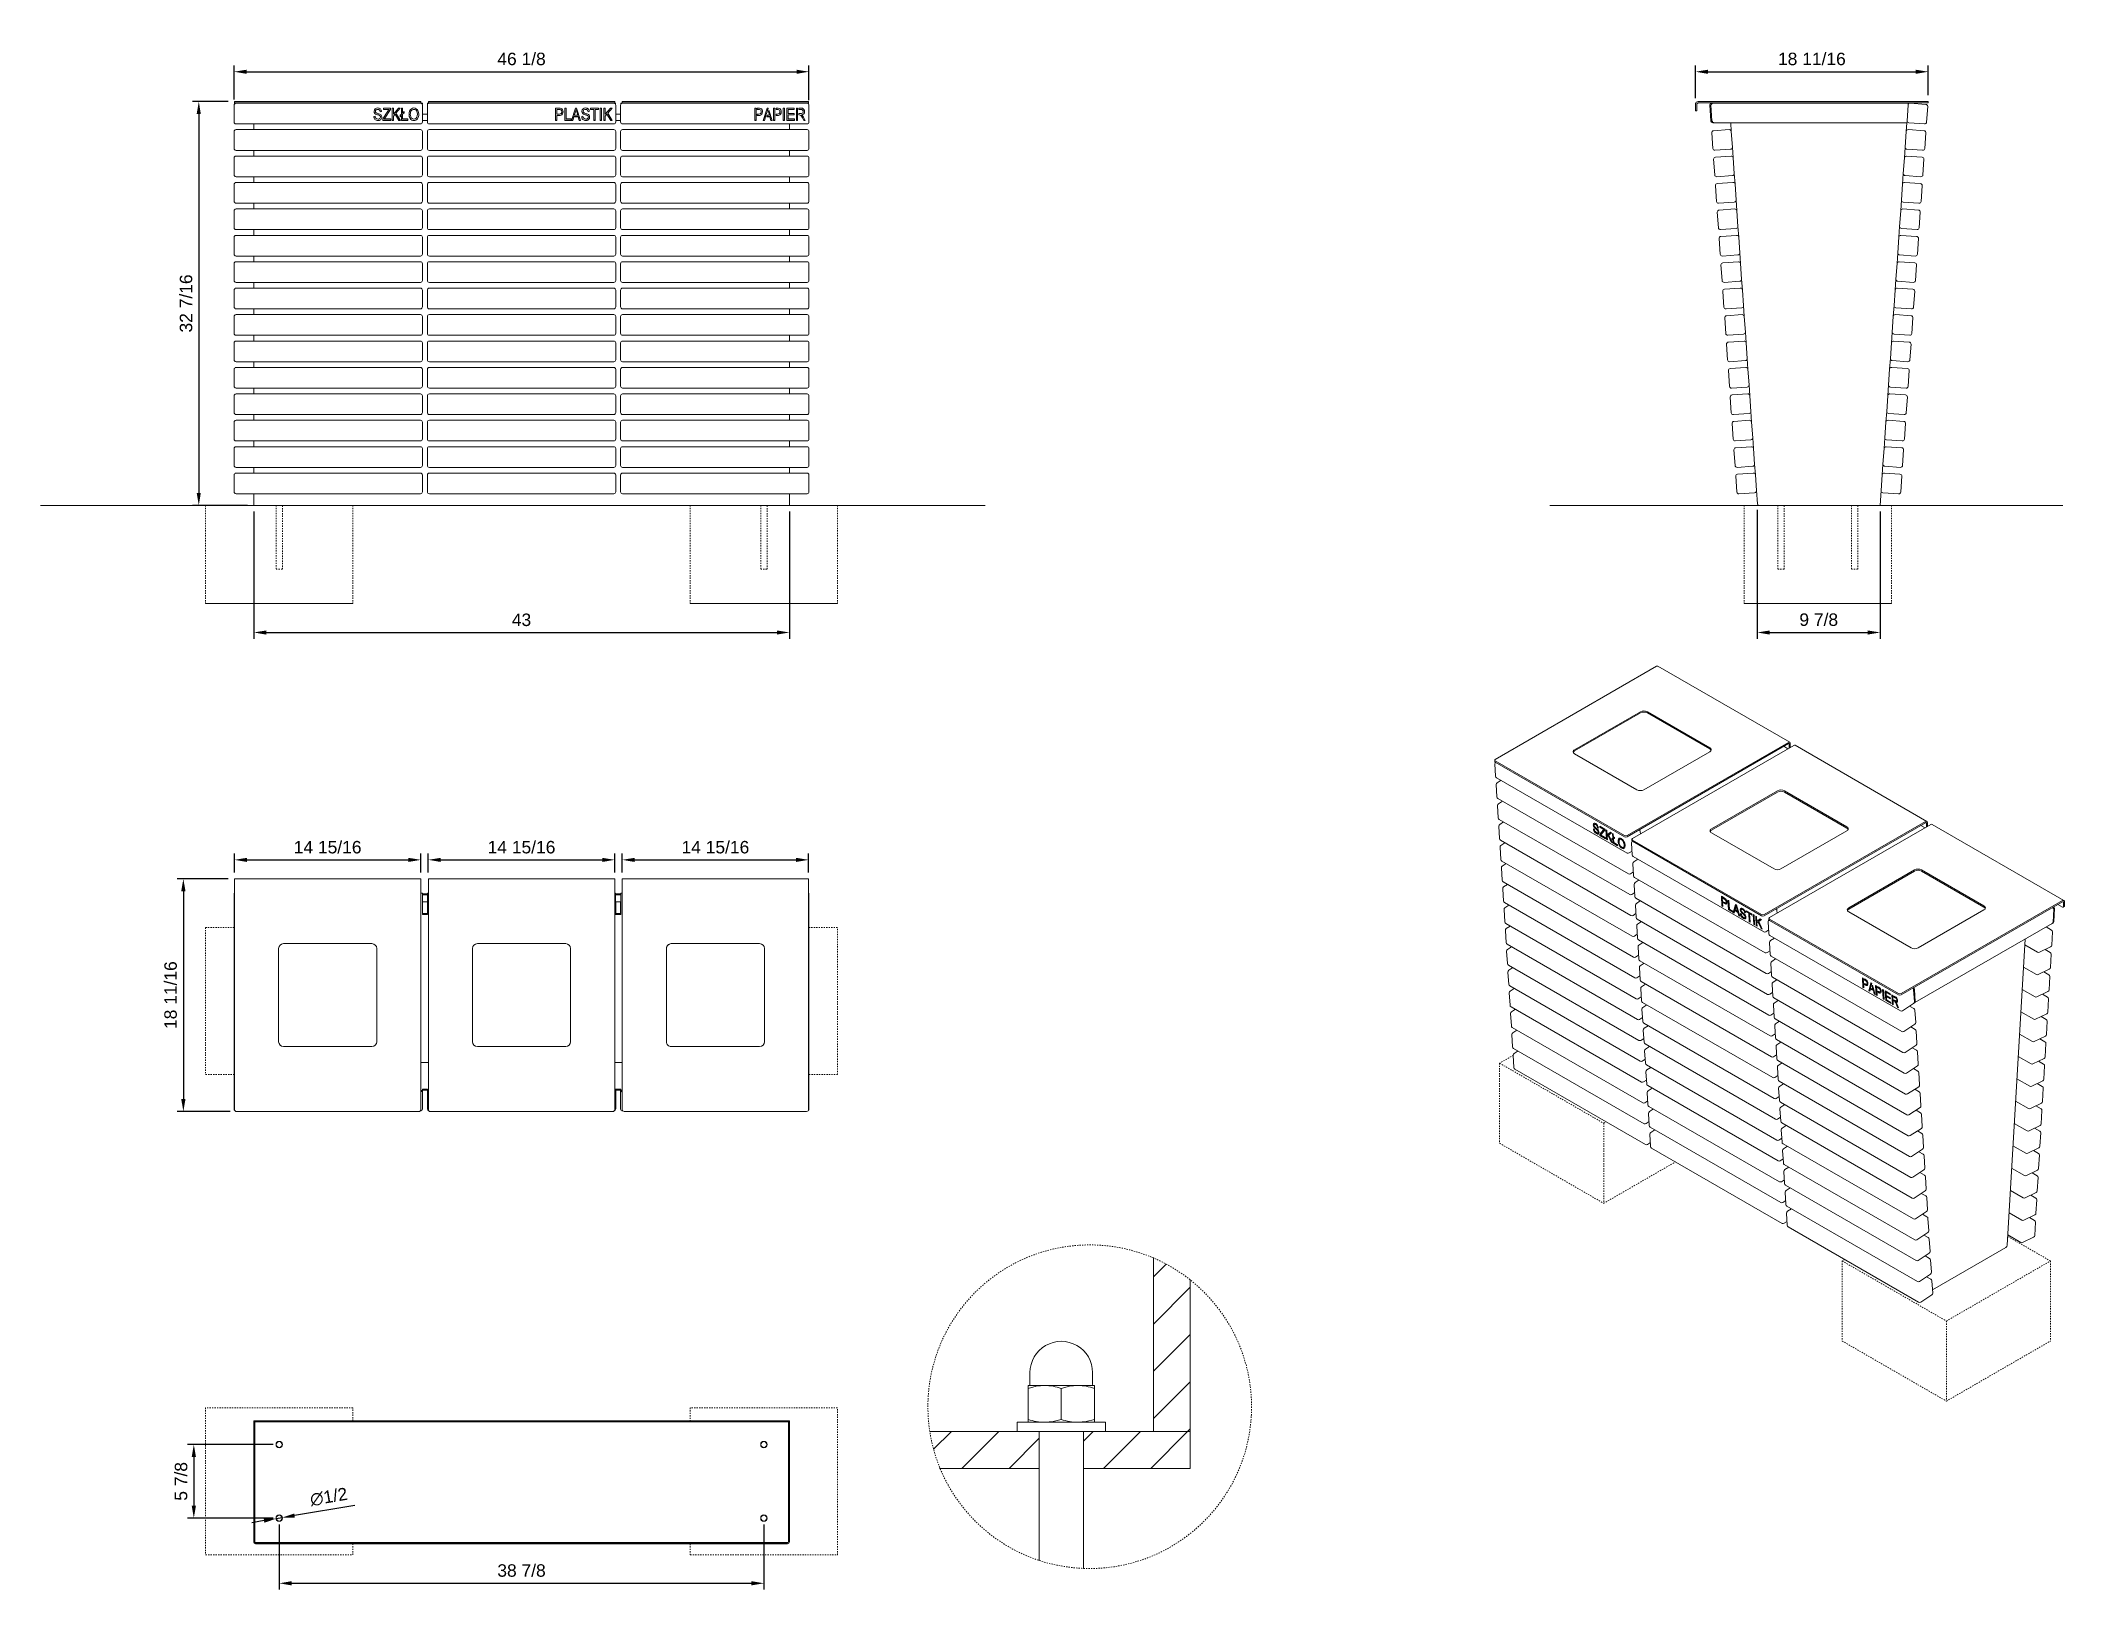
# Model space of a CAD drawing. Header units: inches. Extents: x -12 to 151, y -1 to 123.
import ezdxf

# ---------------------------------------------------------------- set-up
doc = ezdxf.new("R2010")
doc.units = ezdxf.units.IN
doc.header["$PDSIZE"] = -1
doc.linetypes.add('HIDDEN', pattern=[1.905, 1.27, -0.635])
for name, color, linetype, lineweight in [('ZANO_O', 10, 'Continuous', 0), ('ZANO_R', 7, 'Continuous', 0), ('ZANO_R_przerywana', 250, 'HIDDEN', 0), ('ZANO_W', 1, 'Continuous', 0)]:
    doc.layers.add(name, color=color, linetype=linetype, lineweight=lineweight)
doc.styles.get("Standard").update_dxf_attribs({"font": 'ARIALUNI.TTF'})
doc.dimstyles.new('amerykanie', dxfattribs={"dimtxt": 50, "dimasz": 50, "dimexe": 0.5, "dimexo": 0.5, "dimgap": 1, "dimtad": 1, "dimdec": 0, "dimzin": 0, "dimlunit": 5, "dimtxsty": 'Standard', "dimcen": 0.09, "dimclrd": 1, "dimclre": 1, "dimclrt": 1, "dimazin": 0, "dimtfac": 1, "dimtdec": 0, "dimtmove": 0, "dimatfit": 3, "dimfxl": 1, "dimtzin": 0, "dimarcsym": 1})

msp = doc.modelspace()

# ---------------------------------------------------------------- blocks, each defined once
blk = doc.blocks.new('*D359')
at = {"layer": 'Defpoints', "color": 0}
for p in [(4.05, 118.33), (1.19, 85.91), (5.6, 85.91)]:
    blk.add_point(p, dxfattribs=at)
at = {"layer": 'ZANO_W', "color": 1, "lineweight": -2}
for p, q in [((3.55, 118.33), (0.69, 118.33)), ((1.19, 117.33), (1.19, 86.91)), ((5.1, 85.91), (0.69, 85.91))]:
    blk.add_line(p, q, dxfattribs=at)
at = {"layer": 'ZANO_W', "color": 1}
for points in [[(1.35, 117.33), (1.02, 117.33), (1.19, 118.33)], [(1.02, 86.91), (1.35, 86.91), (1.19, 85.91)]]:
    blk.add_solid(points, dxfattribs=at)
at = {"layer": 'ZANO_W', "color": 1, "insert": (0.17, 102.12), "char_height": 1, "attachment_point": 5, "rotation": 90}
blk.add_mtext('32 7/16', dxfattribs=at)
blk = doc.blocks.new('*D360')
at = {"layer": 'Defpoints', "color": 0}
for p in [(50.16, 120.72), (4.02, 117.99), (50.16, 117.94)]:
    blk.add_point(p, dxfattribs=at)
at = {"layer": 'ZANO_W', "color": 1, "lineweight": -2}
for p, q in [((4.02, 118.49), (4.02, 121.22)), ((5.02, 120.72), (49.16, 120.72)), ((50.16, 118.44), (50.16, 121.22))]:
    blk.add_line(p, q, dxfattribs=at)
at = {"layer": 'ZANO_W', "color": 1}
for points in [[(5.02, 120.88), (5.02, 120.55), (4.02, 120.72)], [(49.16, 120.55), (49.16, 120.88), (50.16, 120.72)]]:
    blk.add_solid(points, dxfattribs=at)
at = {"layer": 'ZANO_W', "color": 1, "insert": (27.09, 121.74), "char_height": 1, "attachment_point": 5}
blk.add_mtext('46 1/8', dxfattribs=at)
blk = doc.blocks.new('*D361')
at = {"layer": 'Defpoints', "color": 0}
for p in [(19.01, 57.46), (4.05, 55.94), (19.01, 55.94)]:
    blk.add_point(p, dxfattribs=at)
at = {"layer": 'ZANO_W', "color": 1, "lineweight": -2}
for p, q in [((4.05, 56.44), (4.05, 57.96)), ((5.05, 57.46), (18.01, 57.46)), ((19.01, 56.44), (19.01, 57.96))]:
    blk.add_line(p, q, dxfattribs=at)
at = {"layer": 'ZANO_W', "color": 1}
for points in [[(5.05, 57.62), (5.05, 57.29), (4.05, 57.46)], [(18.01, 57.29), (18.01, 57.62), (19.01, 57.46)]]:
    blk.add_solid(points, dxfattribs=at)
at = {"layer": 'ZANO_W', "color": 1, "insert": (11.53, 58.47), "char_height": 1, "attachment_point": 5}
blk.add_mtext('14 15/16', dxfattribs=at)
blk = doc.blocks.new('*D362')
at = {"layer": 'Defpoints', "color": 0}
for p in [(34.57, 57.46), (19.61, 55.94), (34.57, 55.94)]:
    blk.add_point(p, dxfattribs=at)
at = {"layer": 'ZANO_W', "color": 1, "lineweight": -2}
for p, q in [((19.61, 56.44), (19.61, 57.96)), ((20.61, 57.46), (33.57, 57.46)), ((34.57, 56.44), (34.57, 57.96))]:
    blk.add_line(p, q, dxfattribs=at)
at = {"layer": 'ZANO_W', "color": 1}
for points in [[(20.61, 57.62), (20.61, 57.29), (19.61, 57.46)], [(33.57, 57.29), (33.57, 57.62), (34.57, 57.46)]]:
    blk.add_solid(points, dxfattribs=at)
at = {"layer": 'ZANO_W', "color": 1, "insert": (27.09, 58.47), "char_height": 1, "attachment_point": 5}
blk.add_mtext('14 15/16', dxfattribs=at)
blk = doc.blocks.new('*D363')
at = {"layer": 'Defpoints', "color": 0}
for p in [(50.13, 57.46), (35.17, 55.94), (50.13, 55.94)]:
    blk.add_point(p, dxfattribs=at)
at = {"layer": 'ZANO_W', "color": 1, "lineweight": -2}
for p, q in [((35.17, 56.44), (35.17, 57.96)), ((36.17, 57.46), (49.13, 57.46)), ((50.13, 56.44), (50.13, 57.96))]:
    blk.add_line(p, q, dxfattribs=at)
at = {"layer": 'ZANO_W', "color": 1}
for points in [[(36.17, 57.62), (36.17, 57.29), (35.17, 57.46)], [(49.13, 57.29), (49.13, 57.62), (50.13, 57.46)]]:
    blk.add_solid(points, dxfattribs=at)
at = {"layer": 'ZANO_W', "color": 1, "insert": (42.65, 58.47), "char_height": 1, "attachment_point": 5}
blk.add_mtext('14 15/16', dxfattribs=at)
blk = doc.blocks.new('*D364')
at = {"layer": 'Defpoints', "color": 0}
for p in [(4.05, 55.94), (-0.05, 37.26), (4.21, 37.26)]:
    blk.add_point(p, dxfattribs=at)
at = {"layer": 'ZANO_W', "color": 1, "lineweight": -2}
for p, q in [((3.55, 55.94), (-0.55, 55.94)), ((-0.05, 54.94), (-0.05, 38.26)), ((3.71, 37.26), (-0.55, 37.26))]:
    blk.add_line(p, q, dxfattribs=at)
at = {"layer": 'ZANO_W', "color": 1}
for points in [[(0.12, 54.94), (-0.22, 54.94), (-0.05, 55.94)], [(-0.22, 38.26), (0.12, 38.26), (-0.05, 37.26)]]:
    blk.add_solid(points, dxfattribs=at)
at = {"layer": 'ZANO_W', "color": 1, "insert": (-1.07, 46.6), "char_height": 1, "attachment_point": 5, "rotation": 90}
blk.add_mtext('18 11/16', dxfattribs=at)
blk = doc.blocks.new('*D365')
at = {"layer": 'Defpoints', "color": 0}
for p in [(7.41, 4.58), (7.88, 4.66)]:
    blk.add_point(p, dxfattribs=at)
at = {"layer": 'ZANO_W', "color": 1, "lineweight": -2}
for p, q in [((13.72, 5.64), (8.86, 4.83)), ((6.43, 4.42), (5.44, 4.25)), ((7.41, 4.58), (7.88, 4.66))]:
    blk.add_line(p, q, dxfattribs=at)
at = {"layer": 'ZANO_W', "color": 1}
for points in [[(8.84, 4.99), (8.89, 4.66), (7.88, 4.66)], [(6.45, 4.25), (6.4, 4.58), (7.41, 4.58)]]:
    blk.add_solid(points, dxfattribs=at)
at = {"layer": 'ZANO_W', "color": 1, "insert": (11.62, 6.32), "char_height": 1, "attachment_point": 5, "rotation": 9.5289}
blk.add_mtext('∅1/2', dxfattribs=at)
blk = doc.blocks.new('*D366')
at = {"layer": 'Defpoints', "color": 0}
for p in [(5.6, 85.91), (48.59, 85.91), (48.59, 75.71)]:
    blk.add_point(p, dxfattribs=at)
at = {"layer": 'ZANO_W', "color": 1, "lineweight": -2}
for p, q in [((5.6, 85.41), (5.6, 75.21)), ((48.59, 85.41), (48.59, 75.21)), ((6.6, 75.71), (47.59, 75.71))]:
    blk.add_line(p, q, dxfattribs=at)
at = {"layer": 'ZANO_W', "color": 1}
for points in [[(6.6, 75.87), (6.6, 75.54), (5.6, 75.71)], [(47.59, 75.54), (47.59, 75.87), (48.59, 75.71)]]:
    blk.add_solid(points, dxfattribs=at)
at = {"layer": 'ZANO_W', "color": 1, "insert": (27.09, 76.72), "char_height": 1, "attachment_point": 5}
blk.add_mtext('43', dxfattribs=at)
blk = doc.blocks.new('*D367')
at = {"layer": 'Defpoints', "color": 0}
for p in [(126.27, 86.05), (136.13, 85.91), (136.13, 75.71)]:
    blk.add_point(p, dxfattribs=at)
at = {"layer": 'ZANO_W', "color": 1, "lineweight": -2}
for p, q in [((126.27, 85.55), (126.27, 75.21)), ((136.13, 85.41), (136.13, 75.21)), ((127.27, 75.71), (135.13, 75.71))]:
    blk.add_line(p, q, dxfattribs=at)
at = {"layer": 'ZANO_W', "color": 1}
for points in [[(127.27, 75.87), (127.27, 75.54), (126.27, 75.71)], [(135.13, 75.54), (135.13, 75.87), (136.13, 75.71)]]:
    blk.add_solid(points, dxfattribs=at)
at = {"layer": 'ZANO_W', "color": 1, "insert": (131.2, 76.73), "char_height": 1, "attachment_point": 5}
blk.add_mtext('9 7/8', dxfattribs=at)
blk = doc.blocks.new('*D368')
at = {"layer": 'Defpoints', "color": 0}
for p in [(139.99, 120.72), (121.31, 118.11), (139.99, 118.34)]:
    blk.add_point(p, dxfattribs=at)
at = {"layer": 'ZANO_W', "color": 1, "lineweight": -2}
for p, q in [((121.31, 118.61), (121.31, 121.22)), ((122.31, 120.72), (138.99, 120.72)), ((139.99, 118.84), (139.99, 121.22))]:
    blk.add_line(p, q, dxfattribs=at)
at = {"layer": 'ZANO_W', "color": 1}
for points in [[(122.31, 120.88), (122.31, 120.55), (121.31, 120.72)], [(138.99, 120.55), (138.99, 120.88), (139.99, 120.72)]]:
    blk.add_solid(points, dxfattribs=at)
at = {"layer": 'ZANO_W', "color": 1, "insert": (130.65, 121.74), "char_height": 1, "attachment_point": 5}
blk.add_mtext('18 11/16', dxfattribs=at)
blk = doc.blocks.new('*D369')
at = {"layer": 'Defpoints', "color": 0}
for p in [(7.65, 10.53), (0.79, 4.62), (7.65, 4.62)]:
    blk.add_point(p, dxfattribs=at)
at = {"layer": 'ZANO_W', "color": 1, "lineweight": -2}
for p, q in [((7.15, 10.53), (0.29, 10.53)), ((0.79, 9.53), (0.79, 5.62)), ((7.15, 4.62), (0.29, 4.62))]:
    blk.add_line(p, q, dxfattribs=at)
at = {"layer": 'ZANO_W', "color": 1}
for points in [[(0.96, 9.53), (0.62, 9.53), (0.79, 10.53)], [(0.62, 5.62), (0.96, 5.62), (0.79, 4.62)]]:
    blk.add_solid(points, dxfattribs=at)
at = {"layer": 'ZANO_W', "color": 1, "insert": (-0.23, 7.57), "char_height": 1, "attachment_point": 5, "rotation": 90}
blk.add_mtext('5 7/8', dxfattribs=at)
blk = doc.blocks.new('*D370')
at = {"layer": 'Defpoints', "color": 0}
for p in [(7.65, 4.62), (46.54, 4.62), (46.54, -0.61)]:
    blk.add_point(p, dxfattribs=at)
at = {"layer": 'ZANO_W', "color": 1, "lineweight": -2}
for p, q in [((7.65, 4.12), (7.65, -1.11)), ((46.54, 4.12), (46.54, -1.11)), ((8.65, -0.61), (45.54, -0.61))]:
    blk.add_line(p, q, dxfattribs=at)
at = {"layer": 'ZANO_W', "color": 1}
for points in [[(8.65, -0.44), (8.65, -0.78), (7.65, -0.61)], [(45.54, -0.78), (45.54, -0.44), (46.54, -0.61)]]:
    blk.add_solid(points, dxfattribs=at)
at = {"layer": 'ZANO_W', "color": 1, "insert": (27.09, 0.41), "char_height": 1, "attachment_point": 5}
blk.add_mtext('38 7/8', dxfattribs=at)

# ---------------------------------------------------------------- dimensions: what is measured, and where the dimension line sits
at = {"layer": 'ZANO_W'}
for base, p1, p2, picture, middle in [((50.16126, 120.71766), (4.02352, 117.98846), (50.16126, 117.94452), '*D360', (27.09239, 121.73676)), ((139.98837, 120.71766), (121.30918, 118.11477), (139.98837, 118.33921), '*D368', (130.64878, 121.73676)), ((48.58659, 75.70738), (5.59819, 85.9089), (48.58659, 85.9089), '*D366', (27.09239, 76.7183)), ((136.12626, 75.70738), (126.27448, 86.04806), (136.12626, 85.9089), '*D367', (131.20037, 76.72648)), ((19.01223, 57.45551), (4.0529, 55.9395), (19.01223, 55.9395), '*D361', (11.53256, 58.47461)), ((34.57206, 57.45551), (19.61272, 55.9395), (34.57206, 55.9395), '*D362', (27.09239, 58.47461)), ((50.13188, 57.45551), (35.17255, 55.93964), (50.13188, 55.93964), '*D363', (42.65222, 58.47461)), ((46.53952, -0.61087), (7.64526, 4.62115), (46.53952, 4.62115), '*D370', (27.09239, 0.40823))]:
    dim = msp.add_linear_dim(base=base, p1=p1, p2=p2, dimstyle='amerykanie', override={"dimtxt": 1, "dimasz": 1, "dimgap": 0.5, "dimdec": 4, "dimaunit": 1, "dimadec": 1, "dimtdec": 4, "dimtmove": 1, "dimfrac": 2}, dxfattribs=at)
    dim.commit()
    dim.dimension.update_dxf_attribs({"geometry": picture, "text_midpoint": middle})
for base, p1, p2, picture, middle in [((1.186592, 85.908903), (4.052897, 118.327354), (5.59819, 85.908903), '*D359', (0.167492, 102.118128)), ((-0.04981, 37.26001), (4.0529, 55.9395), (4.21036, 37.26001), '*D364', (-1.06891, 46.59975)), ((0.79161, 4.62115), (7.64526, 10.52615), (7.64526, 4.62115), '*D369', (-0.22749, 7.57365))]:
    dim = msp.add_linear_dim(base=base, p1=p1, p2=p2, angle=90, dimstyle='amerykanie', override={"dimtxt": 1, "dimasz": 1, "dimgap": 0.5, "dimdec": 4, "dimaunit": 1, "dimadec": 1, "dimtdec": 4, "dimtmove": 1, "dimfrac": 2}, dxfattribs=at)
    dim.commit()
    dim.dimension.update_dxf_attribs({"geometry": picture, "text_midpoint": middle})
dim = msp.add_diameter_dim_2p(p1=(7.41232, 4.58205), p2=(7.8782, 4.66025), dimstyle='amerykanie', override={"dimtxt": 1, "dimasz": 1, "dimgap": 0.5, "dimdec": 4, "dimaunit": 1, "dimadec": 1, "dimtdec": 4, "dimtmove": 1, "dimfrac": 2}, dxfattribs=at)
dim.commit()
dim.dimension.update_dxf_attribs({"geometry": '*D365', "text_midpoint": (11.61663, 6.32115)})

# ---------------------------------------------------------------- linework, layer by layer
at = {"layer": 'ZANO_O'}
msp.add_lwpolyline([(5.59819, 85.9089), (5.59819, 85.9089)], dxfattribs=at)
at = {"layer": 'ZANO_R'}
for p, q in [((4.02337, 118.03503), (4.02337, 116.76888)), ((4.0237, 118.03988), (4.02352, 118.03988)), ((4.02352, 118.03988), (4.02352, 118.03239)), ((4.02352, 117.94452), (4.02352, 118.03239)), ((4.02352, 116.68786), (4.02352, 117.94452)), ((4.0529, 118.20925), (4.0529, 118.32735)), ((4.0529, 118.32735), (4.21036, 118.32735)), ((4.21036, 118.20925), (4.0529, 118.20925)), ((4.0529, 118.20925), (4.0529, 118.12425)), ((4.10546, 118.17113), (4.10546, 118.18957)), ((4.17142, 118.18957), (4.10546, 118.18957)), ((18.98286, 118.18986), (4.18099, 118.18986)), ((4.21036, 118.32735), (18.85476, 118.32735)), ((4.21036, 118.20925), (18.85476, 118.20925)), ((15.23524, 117.13308), (15.33749, 117.14582)), ((15.36305, 117.54299), (15.36305, 117.5375)), ((15.54978, 117.69958), (15.54978, 117.69409)), ((15.84875, 117.52107), (15.74649, 117.50832)), ((15.84875, 117.51558), (15.74649, 117.50283)), ((15.74649, 117.50832), (15.74649, 117.50283)), ((15.77206, 117.08996), (15.77206, 117.08446)), ((15.951, 116.93385), (16.37158, 117.56439)), ((16.00212, 117.79609), (16.57728, 117.79609)), ((16.00212, 117.68134), (16.00212, 117.79609)), ((16.45686, 117.68683), (16.00212, 117.68683)), ((16.45686, 117.68134), (16.00212, 117.68134)), ((16.11795, 117.00369), (16.06822, 116.93456)), ((16.11795, 116.9982), (16.06822, 116.92907)), ((16.57728, 117.68683), (16.11795, 117.00369)), ((16.57728, 117.68134), (16.11795, 116.9982)), ((16.11795, 117.00369), (16.11795, 116.9982)), ((16.45686, 117.68683), (16.45686, 117.68134)), ((16.57728, 117.79609), (16.57728, 117.68134)), ((16.7051, 117.79609), (16.80735, 117.79609)), ((16.7051, 116.81432), (16.7051, 117.79609)), ((16.80735, 117.307), (17.22474, 117.79609)), ((16.80735, 117.79609), (16.80735, 117.307)), ((16.94635, 117.32285), (16.80735, 117.16008)), ((16.94635, 117.31736), (16.80735, 117.15459)), ((16.80735, 117.16008), (16.80735, 117.15459)), ((16.80735, 117.15459), (16.80735, 116.81432)), ((16.94635, 117.32285), (16.94635, 117.31736)), ((17.2523, 116.81981), (16.94635, 117.32285)), ((17.2523, 116.81432), (16.94635, 117.31736)), ((17.35495, 117.79609), (17.01505, 117.39784)), ((17.35026, 117.79609), (17.01505, 117.40333)), ((17.01505, 117.40333), (17.01505, 117.39784)), ((17.01505, 117.39784), (17.36973, 116.81432)), ((17.22474, 117.79609), (17.35495, 117.79609)), ((17.35695, 117.2301), (17.44642, 117.31915)), ((17.35695, 117.10937), (17.35695, 117.2301)), ((17.44642, 117.20391), (17.35695, 117.11486)), ((17.44642, 117.19842), (17.35695, 117.10937)), ((17.44642, 117.79609), (17.54867, 117.79609)), ((17.44642, 117.31915), (17.44642, 117.79609)), ((17.44642, 117.20391), (17.44642, 117.19842)), ((17.44642, 116.81432), (17.44642, 117.19842)), ((17.54867, 117.79609), (17.54867, 117.42095)), ((17.54867, 117.42095), (17.6637, 117.5353)), ((17.6637, 117.42007), (17.54867, 117.30571)), ((17.6637, 117.41458), (17.54867, 117.30022)), ((17.54867, 117.30571), (17.54867, 117.30022)), ((17.54867, 117.30022), (17.54867, 116.92907)), ((17.6637, 117.5353), (17.6637, 117.41458)), ((18.15958, 116.96106), (18.15958, 116.95557)), ((18.16218, 117.29615), (18.16218, 117.29066)), ((18.45116, 117.69958), (18.45116, 117.69409)), ((18.6946, 117.53462), (18.6946, 117.52913)), ((18.73734, 117.31269), (18.73734, 117.30719)), ((18.85476, 118.32735), (19.01223, 118.32735)), ((19.01223, 118.20925), (18.85476, 118.20925)), ((18.99243, 118.18957), (19.13048, 118.18957)), ((19.13048, 118.18948), (18.99384, 118.18948)), ((19.01223, 118.32735), (19.01223, 118.20925)), ((19.01223, 118.18957), (19.01223, 118.20925)), ((19.13048, 118.18399), (19.02547, 118.18399)), ((19.13048, 118.18948), (19.13048, 118.18957)), ((19.13048, 118.18948), (19.13048, 118.18399)), ((19.13048, 118.18399), (19.13048, 118.08719)), ((19.14032, 118.03239), (19.14032, 117.94452)), ((19.14032, 117.94452), (19.14032, 116.68786)), ((19.14032, 117.31208), (19.53399, 117.31208)), ((19.53399, 117.94452), (19.53399, 118.03239)), ((19.53399, 116.68786), (19.53399, 117.94452)), ((19.54383, 118.18957), (19.54383, 118.18948)), ((19.54383, 118.18957), (19.68189, 118.18957)), ((19.54383, 118.18948), (19.54383, 118.18399)), ((19.68047, 118.18948), (19.54383, 118.18948)), ((19.54383, 118.08719), (19.54383, 118.18399)), ((19.64884, 118.18399), (19.54383, 118.18399)), ((19.61272, 118.20925), (19.61272, 118.32735)), ((19.61272, 118.32735), (19.77019, 118.32735)), ((19.77019, 118.20925), (19.61272, 118.20925)), ((19.61272, 118.20925), (19.61272, 118.18957)), ((34.49332, 118.18986), (19.69146, 118.18986)), ((19.77019, 118.32735), (34.41459, 118.32735)), ((19.77019, 118.20925), (34.41459, 118.20925)), ((29.80936, 117.79609), (30.11252, 117.79609)), ((29.80936, 116.81432), (29.80936, 117.79609)), ((29.91161, 117.68683), (29.91161, 117.68134)), ((30.1237, 117.68683), (29.91161, 117.68683)), ((30.1237, 117.68134), (29.91161, 117.68134)), ((29.91161, 117.68134), (29.91161, 117.32433)), ((29.91161, 117.32433), (30.1257, 117.32433)), ((30.11931, 117.21507), (29.91161, 117.21507)), ((29.91161, 117.21507), (29.91161, 117.20958)), ((29.91161, 117.20958), (29.91161, 116.81432)), ((30.11931, 117.20958), (29.91161, 117.20958)), ((30.11931, 117.21507), (30.11931, 117.20958)), ((30.32061, 117.51171), (30.32061, 117.50622)), ((30.56346, 117.79609), (30.66571, 117.79609)), ((30.56346, 116.81432), (30.56346, 117.79609)), ((30.66571, 117.79609), (30.66571, 116.92907)), ((31.10028, 116.81432), (31.41462, 117.79609)), ((31.2926, 117.11307), (31.20672, 116.81981)), ((31.2926, 117.10757), (31.20672, 116.81432)), ((31.2926, 117.11307), (31.2926, 117.10757)), ((31.6365, 117.11307), (31.2926, 117.11307)), ((31.6365, 117.10757), (31.2926, 117.10757)), ((31.41881, 117.5135), (31.32615, 117.22782)), ((31.41881, 117.50801), (31.32615, 117.22233)), ((31.32615, 117.22782), (31.32615, 117.22233)), ((31.32615, 117.22233), (31.60274, 117.22233)), ((31.41462, 117.79609), (31.51427, 117.79609)), ((31.46455, 117.69938), (31.46455, 117.69389)), ((31.51427, 117.79609), (31.82882, 116.81432)), ((31.60274, 117.22782), (31.52046, 117.49757)), ((31.60274, 117.22233), (31.52046, 117.49207)), ((31.60274, 117.22782), (31.60274, 117.22233)), ((31.6365, 117.11307), (31.6365, 117.10757)), ((31.72257, 116.81981), (31.6365, 117.11307)), ((31.72257, 116.81432), (31.6365, 117.10757)), ((31.91829, 117.13308), (32.02054, 117.14582)), ((32.0461, 117.54299), (32.0461, 117.5375)), ((32.23283, 117.69958), (32.23283, 117.69409)), ((32.53179, 117.52107), (32.42954, 117.50832)), ((32.53179, 117.51558), (32.42954, 117.50283)), ((32.42954, 117.50832), (32.42954, 117.50283)), ((32.4551, 117.08996), (32.4551, 117.08446)), ((32.63404, 117.79609), (33.27311, 117.79609)), ((32.63404, 117.68134), (32.63404, 117.79609)), ((32.90245, 117.68683), (32.63404, 117.68683)), ((32.90245, 117.68134), (32.63404, 117.68134)), ((32.90245, 117.68683), (32.90245, 117.68134)), ((32.90245, 116.81432), (32.90245, 117.68134)), ((33.0047, 117.68683), (33.0047, 117.68134)), ((33.27311, 117.68683), (33.0047, 117.68683)), ((33.0047, 117.68134), (33.0047, 116.81432)), ((33.27311, 117.68134), (33.0047, 117.68134)), ((33.27311, 117.79609), (33.27311, 117.68134)), ((33.41371, 117.79609), (33.51596, 117.79609)), ((33.41371, 116.81432), (33.41371, 117.79609)), ((33.51596, 117.79609), (33.51596, 116.81432)), ((33.70768, 117.79609), (33.80993, 117.79609)), ((33.70768, 116.81432), (33.70768, 117.79609)), ((33.80993, 117.307), (34.22732, 117.79609)), ((33.80993, 117.79609), (33.80993, 117.307)), ((33.94893, 117.32285), (33.80993, 117.16008)), ((33.94893, 117.31736), (33.80993, 117.15459)), ((33.80993, 117.16008), (33.80993, 117.15459)), ((33.80993, 117.15459), (33.80993, 116.81432)), ((33.94893, 117.32285), (33.94893, 117.31736)), ((34.25488, 116.81981), (33.94893, 117.32285)), ((34.25488, 116.81432), (33.94893, 117.31736)), ((34.35753, 117.79609), (34.01763, 117.39784)), ((34.35284, 117.79609), (34.01763, 117.40333)), ((34.01763, 117.40333), (34.01763, 117.39784)), ((34.01763, 117.39784), (34.37231, 116.81432)), ((34.22732, 117.79609), (34.35753, 117.79609)), ((34.41459, 118.32735), (34.57206, 118.32735)), ((34.57206, 118.20925), (34.41459, 118.20925)), ((34.64095, 118.18957), (34.50289, 118.18957)), ((34.64095, 118.18948), (34.50431, 118.18948)), ((34.64095, 118.18399), (34.53594, 118.18399)), ((34.57206, 118.32735), (34.57206, 118.20925)), ((34.57206, 118.18957), (34.57206, 118.20925)), ((34.64095, 118.18957), (34.64095, 118.18948)), ((34.64095, 118.18948), (34.64095, 118.18399)), ((34.64095, 118.18399), (34.64095, 118.08719)), ((34.65079, 118.03239), (34.65079, 117.94452)), ((34.65079, 117.94452), (34.65079, 116.68786)), ((35.04446, 117.31208), (34.65079, 117.31208)), ((35.04446, 117.94452), (35.04446, 118.03239)), ((35.04446, 116.68786), (35.04446, 117.94452)), ((35.0543, 118.18948), (35.0543, 118.18957)), ((35.19235, 118.18957), (35.0543, 118.18957)), ((35.19094, 118.18948), (35.0543, 118.18948)), ((35.0543, 118.18948), (35.0543, 118.18399)), ((35.0543, 118.08719), (35.0543, 118.18399)), ((35.15931, 118.18399), (35.0543, 118.18399)), ((35.17255, 118.22101), (35.17255, 118.33911)), ((35.17255, 118.20895), (35.17255, 118.22101)), ((35.17255, 118.20895), (35.17255, 118.18957)), ((50.00379, 118.18986), (35.20192, 118.18986)), ((35.33002, 118.33921), (49.97442, 118.33921)), ((35.33002, 118.22111), (49.97442, 118.22111)), ((38.71555, 118.21743), (38.71555, 118.2125)), ((46.19522, 118.21768), (39.10922, 118.21768)), ((39.10922, 118.21224), (46.19522, 118.21224)), ((45.91656, 117.79609), (45.81431, 117.79609)), ((45.81431, 117.79609), (45.81431, 116.81432)), ((45.91656, 116.81432), (45.91656, 117.79609)), ((46.11747, 117.79609), (46.01497, 117.79609)), ((46.01497, 117.79609), (46.01497, 117.68134)), ((46.01497, 117.68683), (46.12865, 117.68683)), ((46.01497, 117.68134), (46.12865, 117.68134)), ((46.13065, 117.32433), (46.01497, 117.32433)), ((46.01497, 117.32433), (46.01497, 117.20958)), ((46.01497, 117.21507), (46.12426, 117.21507)), ((46.01497, 117.20958), (46.12426, 117.20958)), ((46.12426, 117.21507), (46.12426, 117.20958)), ((46.32556, 117.51171), (46.32556, 117.50622)), ((46.79328, 117.79609), (46.47894, 116.81432)), ((46.58538, 116.81981), (46.67126, 117.11307)), ((46.58538, 116.81432), (46.67126, 117.10757)), ((46.58888, 118.2125), (46.58888, 118.21743)), ((46.67126, 117.10757), (46.70821, 117.22233)), ((46.67126, 117.11307), (46.70644, 117.22233)), ((46.67126, 117.11307), (46.67126, 117.10757)), ((46.70481, 117.22782), (46.79748, 117.5135)), ((46.70481, 117.22233), (46.79748, 117.50801)), ((46.70481, 117.22782), (46.70481, 117.22233)), ((46.70821, 117.22233), (46.70481, 117.22233)), ((46.81157, 117.22233), (46.77463, 117.10757)), ((46.77463, 117.10757), (47.01516, 117.10757)), ((46.7764, 117.11307), (47.01516, 117.11307)), ((46.89294, 117.79609), (46.79328, 117.79609)), ((46.98141, 117.22233), (46.81157, 117.22233)), ((46.84321, 117.69938), (46.84321, 117.69389)), ((46.8504, 117.66398), (46.89294, 117.79609)), ((46.8504, 117.66947), (46.89117, 117.79609)), ((46.8504, 117.66947), (46.8504, 117.66398)), ((46.94449, 117.63517), (46.89878, 117.4932)), ((46.89878, 117.4932), (46.89913, 117.49207)), ((46.89913, 117.49207), (46.98141, 117.22233)), ((46.89965, 117.49587), (46.98141, 117.22782)), ((47.20748, 116.81432), (46.94449, 117.63517)), ((46.98141, 117.22782), (46.98141, 117.22233)), ((47.01516, 117.11307), (47.01516, 117.10757)), ((47.01516, 117.11307), (47.10123, 116.81981)), ((47.01516, 117.10757), (47.10123, 116.81432)), ((47.42476, 117.79609), (47.32251, 117.79609)), ((47.32251, 117.79609), (47.32251, 116.81432)), ((47.42476, 116.81432), (47.42476, 117.79609)), ((47.62567, 117.79609), (47.52318, 117.79609)), ((47.52318, 117.79609), (47.52318, 117.68134)), ((47.52318, 117.68683), (47.63685, 117.68683)), ((47.52318, 117.68134), (47.63685, 117.68134)), ((47.63885, 117.32433), (47.52318, 117.32433)), ((47.52318, 117.32433), (47.52318, 117.20958)), ((47.52318, 117.21507), (47.63246, 117.21507)), ((47.52318, 117.20958), (47.63246, 117.20958)), ((47.63246, 117.21507), (47.63246, 117.20958)), ((47.83377, 117.51171), (47.83377, 117.50622)), ((48.20443, 117.79609), (48.10218, 117.79609)), ((48.10218, 117.79609), (48.10218, 116.81432)), ((48.20443, 116.81432), (48.20443, 117.79609)), ((48.98409, 117.79609), (48.39615, 117.79609)), ((48.39615, 117.79609), (48.39615, 116.81432)), ((48.4984, 117.68683), (48.4984, 117.68134)), ((48.4984, 117.68683), (48.98409, 117.68683)), ((48.4984, 117.37533), (48.4984, 117.68134)), ((48.4984, 117.68134), (48.98409, 117.68134)), ((48.95853, 117.37533), (48.4984, 117.37533)), ((48.4984, 117.26607), (48.4984, 117.26058)), ((48.4984, 117.26607), (48.95853, 117.26607)), ((48.4984, 116.92907), (48.4984, 117.26058)), ((48.4984, 117.26058), (48.95853, 117.26058)), ((48.95853, 117.26058), (48.95853, 117.37533)), ((48.98409, 117.68134), (48.98409, 117.79609)), ((49.2525, 117.79609), (49.15025, 117.79609)), ((49.15025, 117.79609), (49.15025, 116.81432)), ((49.2525, 116.81432), (49.2525, 117.79609)), ((49.51172, 117.79609), (49.35092, 117.79609)), ((49.35092, 117.79609), (49.35092, 117.68134)), ((49.35092, 117.68683), (49.51891, 117.68683)), ((49.35092, 117.68134), (49.51891, 117.68134)), ((49.49235, 117.36258), (49.35092, 117.36258)), ((49.35092, 117.36258), (49.35092, 117.24783)), ((49.35092, 117.25332), (49.38291, 117.25332)), ((49.35092, 117.24783), (49.38291, 117.24783)), ((49.57203, 117.25969), (49.57203, 117.2542)), ((49.63614, 117.02979), (49.74978, 116.81981)), ((49.63614, 117.0243), (49.74978, 116.81432)), ((49.69985, 117.53044), (49.69985, 117.52495)), ((49.86601, 116.81432), (49.72202, 117.08267)), ((50.01336, 118.18957), (50.07932, 118.18957)), ((50.07932, 118.17113), (50.07932, 118.18957)), ((50.13188, 118.33911), (50.13188, 118.22101)), ((50.13188, 118.22101), (50.13188, 118.20895)), ((50.13188, 118.12429), (50.13188, 118.20895)), ((50.16108, 118.03988), (50.16126, 118.03988)), ((50.16126, 118.03988), (50.16126, 118.03239)), ((50.16126, 118.03239), (50.16126, 117.94452)), ((50.16126, 117.94452), (50.16126, 116.68786)), ((50.16141, 118.03503), (50.16141, 116.76888)), ((121.30918, 117.8941), (121.30904, 118.11433)), ((121.30918, 117.69749), (121.30918, 118.11477)), ((121.30918, 117.57939), (121.30918, 117.69749)), ((121.42728, 117.57939), (121.30918, 117.57939)), ((121.30939, 117.57895), (121.30939, 117.57939)), ((121.42749, 117.57902), (121.30939, 117.57895)), ((121.42728, 117.69749), (121.42728, 118.11477)), ((121.42741, 117.69712), (121.42728, 117.89414)), ((121.42728, 117.69749), (121.42728, 117.57939)), ((121.52155, 118.20895), (121.97831, 118.20925)), ((121.52176, 118.32735), (139.8312, 118.32735)), ((121.52176, 118.20925), (139.8312, 118.20925)), ((121.97827, 118.32735), (139.83091, 118.33911)), ((122.53668, 118.03503), (122.45814, 118.02954)), ((122.45814, 118.02954), (122.54668, 116.76339)), ((122.53628, 118.03522), (122.53596, 118.03988)), ((122.53668, 118.03503), (122.62522, 116.76888)), ((122.60737, 118.14457), (122.60737, 118.18957)), ((123.96636, 118.18957), (122.60737, 118.18957)), ((138.38316, 118.18948), (122.6806, 118.18948)), ((123.96636, 118.18948), (123.96636, 118.18957)), ((138.3782, 118.03988), (138.28978, 116.77535)), ((138.38316, 118.11074), (138.38316, 118.18948)), ((138.54139, 118.18948), (139.79806, 118.1016)), ((139.8312, 118.32735), (139.98866, 118.32735)), ((139.98866, 118.20925), (139.8312, 118.20925)), ((139.94416, 117.93353), (139.85628, 116.67687)), ((139.98837, 118.33921), (139.98838, 118.32735)), ((139.98866, 118.32735), (139.98866, 118.20925)), ((4.02337, 116.76888), (4.02337, 116.76339)), ((4.02352, 115.8239), (4.02352, 115.91177)), ((4.02352, 114.56723), (4.02352, 115.8239)), ((4.18099, 116.53039), (18.98286, 116.53039)), ((18.98286, 116.06924), (4.18099, 116.06924)), ((5.59819, 116.06924), (5.59819, 116.53039)), ((15.56436, 116.80706), (15.56436, 116.80157)), ((15.951, 116.81432), (15.951, 116.93385)), ((16.59007, 116.81981), (15.951, 116.81981)), ((16.59007, 116.81432), (15.951, 116.81432)), ((16.06822, 116.93456), (16.06822, 116.92907)), ((16.06822, 116.92907), (16.59007, 116.92907)), ((16.59007, 116.92907), (16.59007, 116.81432)), ((16.80735, 116.81981), (16.7051, 116.81981)), ((16.80735, 116.81432), (16.7051, 116.81432)), ((17.2523, 116.81981), (17.2523, 116.81432)), ((17.36639, 116.81981), (17.2523, 116.81981)), ((17.36973, 116.81432), (17.2523, 116.81432)), ((17.95767, 116.81981), (17.44642, 116.81981)), ((17.95767, 116.81432), (17.44642, 116.81432)), ((17.54867, 116.92907), (17.95767, 116.92907)), ((17.95767, 116.92907), (17.95767, 116.81432)), ((18.44976, 116.80706), (18.44976, 116.80157)), ((18.73934, 116.95707), (18.73934, 116.95158)), ((19.14032, 116.80518), (19.53399, 116.80518)), ((19.14032, 116.79969), (19.53399, 116.79969)), ((19.14032, 115.91177), (19.14032, 115.8239)), ((19.14032, 115.8239), (19.14032, 114.56723)), ((19.53399, 115.8239), (19.53399, 115.91177)), ((19.53399, 114.56723), (19.53399, 115.8239)), ((19.69146, 116.53039), (34.49332, 116.53039)), ((34.49332, 116.06924), (19.69146, 116.06924)), ((29.91161, 116.81981), (29.80936, 116.81981)), ((29.91161, 116.81432), (29.80936, 116.81432)), ((31.07471, 116.81981), (30.56346, 116.81981)), ((31.07471, 116.81432), (30.56346, 116.81432)), ((30.66571, 116.92907), (31.07471, 116.92907)), ((31.07471, 116.92907), (31.07471, 116.81432)), ((31.20672, 116.81432), (31.10028, 116.81432)), ((31.20672, 116.81981), (31.10203, 116.81981)), ((31.20672, 116.81981), (31.20672, 116.81432)), ((31.72257, 116.81981), (31.72257, 116.81432)), ((31.82706, 116.81981), (31.72257, 116.81981)), ((31.82882, 116.81432), (31.72257, 116.81432)), ((32.24741, 116.80706), (32.24741, 116.80157)), ((33.0047, 116.81981), (32.90245, 116.81981)), ((33.0047, 116.81432), (32.90245, 116.81432)), ((33.51596, 116.81981), (33.41371, 116.81981)), ((33.51596, 116.81432), (33.41371, 116.81432)), ((33.80993, 116.81981), (33.70768, 116.81981)), ((33.80993, 116.81432), (33.70768, 116.81432)), ((34.25488, 116.81981), (34.25488, 116.81432)), ((34.36897, 116.81981), (34.25488, 116.81981)), ((34.37231, 116.81432), (34.25488, 116.81432)), ((34.65079, 116.80518), (35.04446, 116.80518)), ((34.65079, 116.79969), (35.04446, 116.79969)), ((34.65079, 115.91177), (34.65079, 115.8239)), ((34.65079, 115.8239), (34.65079, 114.56723)), ((35.04446, 115.8239), (35.04446, 115.91177)), ((35.04446, 114.56723), (35.04446, 115.8239)), ((35.20192, 116.53039), (50.00379, 116.53039)), ((50.00379, 116.06924), (35.20192, 116.06924)), ((45.81431, 116.81981), (45.91656, 116.81981)), ((45.81431, 116.81432), (45.91656, 116.81432)), ((46.47894, 116.81432), (46.58538, 116.81432)), ((46.4807, 116.81981), (46.58538, 116.81981)), ((46.58538, 116.81981), (46.58538, 116.81432)), ((47.10123, 116.81981), (47.10123, 116.81432)), ((47.10123, 116.81981), (47.20572, 116.81981)), ((47.10123, 116.81432), (47.20748, 116.81432)), ((47.32251, 116.81981), (47.42476, 116.81981)), ((47.32251, 116.81432), (47.42476, 116.81432)), ((48.10218, 116.81981), (48.20443, 116.81981)), ((48.10218, 116.81432), (48.20443, 116.81432)), ((48.39615, 116.81981), (48.99687, 116.81981)), ((48.39615, 116.81432), (48.99687, 116.81432)), ((48.99687, 116.92907), (48.4984, 116.92907)), ((48.58659, 116.06924), (48.58659, 116.53039)), ((48.99687, 116.81432), (48.99687, 116.92907)), ((49.15025, 116.81981), (49.2525, 116.81981)), ((49.15025, 116.81432), (49.2525, 116.81432)), ((49.74978, 116.81981), (49.74978, 116.81432)), ((49.74978, 116.81981), (49.86306, 116.81981)), ((49.74978, 116.81432), (49.86601, 116.81432)), ((50.16126, 115.91177), (50.16126, 115.8239)), ((50.16126, 115.8239), (50.16126, 114.56723)), ((50.16141, 116.76888), (50.16141, 116.76339)), ((122.62522, 116.76888), (122.54668, 116.76339)), ((122.70249, 114.55625), (122.61461, 115.81291)), ((122.69591, 116.68027), (122.69591, 116.62423)), ((122.69591, 116.62423), (123.14691, 116.62423)), ((122.76071, 115.98098), (124.01737, 116.06886)), ((122.78444, 116.62575), (138.27932, 116.62575)), ((123.14691, 116.62423), (123.14691, 116.62575)), ((124.18544, 115.92276), (124.13628, 116.62575)), ((124.18544, 115.92276), (124.27332, 114.66609)), ((138.13716, 114.66609), (138.22504, 115.92276)), ((138.22504, 115.92276), (138.2742, 116.62575)), ((138.3931, 116.06886), (139.64977, 115.98098)), ((139.68821, 116.53077), (138.43155, 116.61865)), ((139.79587, 115.81291), (139.70799, 114.55625)), ((4.02352, 113.70328), (4.02352, 113.79115)), ((4.18099, 114.40977), (18.98286, 114.40977)), ((18.98286, 113.94862), (4.18099, 113.94862)), ((5.59819, 113.94862), (5.59819, 114.40977)), ((19.14032, 113.79115), (19.14032, 113.70328)), ((19.53399, 113.70328), (19.53399, 113.79115)), ((19.69146, 114.40977), (34.49332, 114.40977)), ((34.49332, 113.94862), (19.69146, 113.94862)), ((34.65079, 113.79115), (34.65079, 113.70328)), ((35.04446, 113.70328), (35.04446, 113.79115)), ((35.20192, 114.40977), (50.00379, 114.40977)), ((50.00379, 113.94862), (35.20192, 113.94862)), ((48.58659, 113.94862), (48.58659, 114.40977)), ((50.16126, 113.79115), (50.16126, 113.70328)), ((124.12722, 114.49802), (122.87055, 114.41015)), ((122.909, 113.86036), (124.16566, 113.94823)), ((124.33373, 113.80214), (124.27332, 114.66609)), ((124.33373, 113.80214), (124.4216, 112.54547)), ((137.98887, 112.54547), (138.07675, 113.80214)), ((138.07675, 113.80214), (138.13716, 114.66609)), ((138.24482, 113.94823), (139.50148, 113.86036)), ((139.53993, 114.41015), (138.28326, 114.49802)), ((4.02352, 112.44661), (4.02352, 113.70328)), ((4.18099, 112.28914), (18.98286, 112.28914)), ((5.59819, 111.828), (5.59819, 112.28914)), ((19.14032, 113.70328), (19.14032, 112.44661)), ((19.53399, 112.44661), (19.53399, 113.70328)), ((19.69146, 112.28914), (34.49332, 112.28914)), ((34.65079, 113.70328), (34.65079, 112.44661)), ((35.04446, 112.44661), (35.04446, 113.70328)), ((35.20192, 112.28914), (50.00379, 112.28914)), ((48.58659, 111.828), (48.58659, 112.28914)), ((50.16126, 113.70328), (50.16126, 112.44661)), ((122.85077, 112.43563), (122.7629, 113.69229)), ((124.27551, 112.3774), (123.01884, 112.28953)), ((124.48202, 111.68151), (124.4216, 112.54547)), ((137.92846, 111.68151), (137.98887, 112.54547)), ((139.39164, 112.28953), (138.13497, 112.3774)), ((139.64758, 113.69229), (139.5597, 112.43563)), ((4.02352, 111.58265), (4.02352, 111.67053)), ((4.02352, 110.32599), (4.02352, 111.58265)), ((18.98286, 111.828), (4.18099, 111.828)), ((19.14032, 111.67053), (19.14032, 111.58265)), ((19.14032, 111.58265), (19.14032, 110.32599)), ((19.53399, 111.58265), (19.53399, 111.67053)), ((19.53399, 110.32599), (19.53399, 111.58265)), ((34.49332, 111.828), (19.69146, 111.828)), ((34.65079, 111.67053), (34.65079, 111.58265)), ((34.65079, 111.58265), (34.65079, 110.32599)), ((35.04446, 111.58265), (35.04446, 111.67053)), ((35.04446, 110.32599), (35.04446, 111.58265)), ((50.00379, 111.828), (35.20192, 111.828)), ((50.16126, 111.67053), (50.16126, 111.58265)), ((50.16126, 111.58265), (50.16126, 110.32599)), ((122.99906, 110.31501), (122.91119, 111.57167)), ((123.05729, 111.73974), (124.31395, 111.82761)), ((124.48202, 111.68151), (124.56989, 110.42485)), ((137.84059, 110.42485), (137.92846, 111.68151)), ((138.09653, 111.82761), (139.35319, 111.73974)), ((139.49929, 111.57167), (139.41142, 110.31501)), ((4.02352, 109.46203), (4.02352, 109.54991)), ((4.02352, 108.20537), (4.02352, 109.46203)), ((4.18099, 110.16852), (18.98286, 110.16852)), ((18.98286, 109.70737), (4.18099, 109.70737)), ((5.59819, 109.70737), (5.59819, 110.16852)), ((19.14032, 109.54991), (19.14032, 109.46203)), ((19.14032, 109.46203), (19.14032, 108.20537)), ((19.53399, 109.46203), (19.53399, 109.54991)), ((19.53399, 108.20537), (19.53399, 109.46203)), ((19.69146, 110.16852), (34.49332, 110.16852)), ((34.49332, 109.70737), (19.69146, 109.70737)), ((34.65079, 109.54991), (34.65079, 109.46203)), ((34.65079, 109.46203), (34.65079, 108.20537)), ((35.04446, 109.46203), (35.04446, 109.54991)), ((35.04446, 108.20537), (35.04446, 109.46203)), ((35.20192, 110.16852), (50.00379, 110.16852)), ((50.00379, 109.70737), (35.20192, 109.70737)), ((48.58659, 109.70737), (48.58659, 110.16852)), ((50.16126, 109.54991), (50.16126, 109.46203)), ((50.16126, 109.46203), (50.16126, 108.20537)), ((123.14735, 108.19438), (123.05948, 109.45105)), ((124.42379, 110.25678), (123.16713, 110.16891)), ((123.20557, 109.61912), (124.46224, 109.70699)), ((124.63031, 109.56089), (124.56989, 110.42485)), ((124.63031, 109.56089), (124.71818, 108.30423)), ((137.6923, 108.30423), (137.78017, 109.56089)), ((137.78017, 109.56089), (137.84059, 110.42485)), ((137.94824, 109.70699), (139.2049, 109.61912)), ((139.24335, 110.16891), (137.98668, 110.25678)), ((139.351, 109.45105), (139.26313, 108.19438)), ((4.02352, 107.34141), (4.02352, 107.42929)), ((4.02352, 106.08475), (4.02352, 107.34141)), ((4.18099, 108.0479), (18.98286, 108.0479)), ((18.98286, 107.58675), (4.18099, 107.58675)), ((5.59819, 107.58675), (5.59819, 108.0479)), ((19.14032, 107.42929), (19.14032, 107.34141)), ((19.14032, 107.34141), (19.14032, 106.08475)), ((19.53399, 107.34141), (19.53399, 107.42929)), ((19.53399, 106.08475), (19.53399, 107.34141)), ((19.69146, 108.0479), (34.49332, 108.0479)), ((34.49332, 107.58675), (19.69146, 107.58675)), ((34.65079, 107.42929), (34.65079, 107.34141)), ((34.65079, 107.34141), (34.65079, 106.08475)), ((35.04446, 107.34141), (35.04446, 107.42929)), ((35.04446, 106.08475), (35.04446, 107.34141)), ((35.20192, 108.0479), (50.00379, 108.0479)), ((50.00379, 107.58675), (35.20192, 107.58675)), ((48.58659, 107.58675), (48.58659, 108.0479)), ((50.16126, 107.42929), (50.16126, 107.34141)), ((50.16126, 107.34141), (50.16126, 106.08475)), ((123.29564, 106.07376), (123.20776, 107.33043)), ((124.57208, 108.13616), (123.31542, 108.04829)), ((123.35386, 107.49849), (124.61053, 107.58637)), ((124.77859, 107.44027), (124.71818, 108.30423)), ((124.77859, 107.44027), (124.86647, 106.18361)), ((137.54401, 106.18361), (137.63188, 107.44027)), ((137.63188, 107.44027), (137.6923, 108.30423)), ((137.79995, 107.58637), (139.05662, 107.49849)), ((139.09506, 108.04829), (137.8384, 108.13616)), ((139.20271, 107.33043), (139.11484, 106.07376)), ((4.18099, 105.92728), (18.98286, 105.92728)), ((5.59819, 105.46613), (5.59819, 105.92728)), ((19.69146, 105.92728), (34.49332, 105.92728)), ((35.20192, 105.92728), (50.00379, 105.92728)), ((48.58659, 105.46613), (48.58659, 105.92728)), ((124.72037, 106.01554), (123.46371, 105.92766)), ((124.92688, 105.31965), (124.86647, 106.18361)), ((137.4836, 105.31965), (137.54401, 106.18361)), ((138.94677, 105.92766), (137.69011, 106.01554)), ((4.02352, 105.22079), (4.02352, 105.30866)), ((4.02352, 103.96412), (4.02352, 105.22079)), ((18.98286, 105.46613), (4.18099, 105.46613)), ((19.14032, 105.30866), (19.14032, 105.22079)), ((19.14032, 105.22079), (19.14032, 103.96412)), ((19.53399, 105.22079), (19.53399, 105.30866)), ((19.53399, 103.96412), (19.53399, 105.22079)), ((34.49332, 105.46613), (19.69146, 105.46613)), ((34.65079, 105.30866), (34.65079, 105.22079)), ((34.65079, 105.22079), (34.65079, 103.96412)), ((35.04446, 105.22079), (35.04446, 105.30866)), ((35.04446, 103.96412), (35.04446, 105.22079)), ((50.00379, 105.46613), (35.20192, 105.46613)), ((50.16126, 105.30866), (50.16126, 105.22079)), ((50.16126, 105.22079), (50.16126, 103.96412)), ((123.44393, 103.95314), (123.35605, 105.20981)), ((123.50215, 105.37787), (124.75882, 105.46575)), ((124.92688, 105.31965), (125.01476, 104.06298)), ((125.07517, 103.19903), (125.01476, 104.06298)), ((137.33531, 103.19903), (137.39572, 104.06298)), ((137.39572, 104.06298), (137.4836, 105.31965)), ((137.65166, 105.46575), (138.90833, 105.37787)), ((139.05443, 105.20981), (138.96655, 103.95314)), ((4.02352, 103.10017), (4.02352, 103.18804)), ((4.02352, 101.8435), (4.02352, 103.10017)), ((4.18099, 103.80666), (18.98286, 103.80666)), ((18.98286, 103.34551), (4.18099, 103.34551)), ((5.59819, 103.34551), (5.59819, 103.80666)), ((19.14032, 103.18804), (19.14032, 103.10017)), ((19.14032, 103.10017), (19.14032, 101.8435)), ((19.53399, 103.10017), (19.53399, 103.18804)), ((19.53399, 101.8435), (19.53399, 103.10017)), ((19.69146, 103.80666), (34.49332, 103.80666)), ((34.49332, 103.34551), (19.69146, 103.34551)), ((34.65079, 103.18804), (34.65079, 103.10017)), ((34.65079, 103.10017), (34.65079, 101.8435)), ((35.04446, 103.10017), (35.04446, 103.18804)), ((35.04446, 101.8435), (35.04446, 103.10017)), ((35.20192, 103.80666), (50.00379, 103.80666)), ((50.00379, 103.34551), (35.20192, 103.34551)), ((48.58659, 103.34551), (48.58659, 103.80666)), ((50.16126, 103.18804), (50.16126, 103.10017)), ((50.16126, 103.10017), (50.16126, 101.8435)), ((123.59222, 101.83252), (123.50434, 103.08918)), ((124.86866, 103.89492), (123.61199, 103.80704)), ((123.65044, 103.25725), (124.9071, 103.34513)), ((125.07517, 103.19903), (125.16305, 101.94236)), ((137.24743, 101.94236), (137.33531, 103.19903)), ((137.50337, 103.34513), (138.76004, 103.25725)), ((138.79848, 103.80704), (137.54182, 103.89492)), ((138.90614, 103.08918), (138.81826, 101.83252)), ((4.02352, 100.97955), (4.02352, 101.06742)), ((4.02352, 99.72288), (4.02352, 100.97955)), ((4.18099, 101.68604), (18.98286, 101.68604)), ((18.98286, 101.22489), (4.18099, 101.22489)), ((5.59819, 101.22489), (5.59819, 101.68604)), ((19.14032, 101.06742), (19.14032, 100.97955)), ((19.14032, 100.97955), (19.14032, 99.72288)), ((19.53399, 100.97955), (19.53399, 101.06742)), ((19.53399, 99.72288), (19.53399, 100.97955)), ((19.69146, 101.68604), (34.49332, 101.68604)), ((34.49332, 101.22489), (19.69146, 101.22489)), ((34.65079, 101.06742), (34.65079, 100.97955)), ((34.65079, 100.97955), (34.65079, 99.72288)), ((35.04446, 100.97955), (35.04446, 101.06742)), ((35.04446, 99.72288), (35.04446, 100.97955)), ((35.20192, 101.68604), (50.00379, 101.68604)), ((50.00379, 101.22489), (35.20192, 101.22489)), ((48.58659, 101.22489), (48.58659, 101.68604)), ((50.16126, 101.06742), (50.16126, 100.97955)), ((50.16126, 100.97955), (50.16126, 99.72288)), ((123.7405, 99.7119), (123.65263, 100.96856)), ((125.01695, 101.77429), (123.76028, 101.68642)), ((123.79873, 101.13663), (125.05539, 101.2245)), ((125.22346, 101.07841), (125.16305, 101.94236)), ((125.22346, 101.07841), (125.31133, 99.82174)), ((137.09914, 99.82174), (137.18702, 101.07841)), ((137.18702, 101.07841), (137.24743, 101.94236)), ((137.35509, 101.2245), (138.61175, 101.13663)), ((138.6502, 101.68642), (137.39353, 101.77429)), ((138.75785, 100.96856), (138.66997, 99.7119)), ((4.18099, 99.56541), (18.98286, 99.56541)), ((18.98286, 99.10427), (4.18099, 99.10427)), ((5.59819, 99.10427), (5.59819, 99.56541)), ((19.69146, 99.56541), (34.49332, 99.56541)), ((34.49332, 99.10427), (19.69146, 99.10427)), ((35.20192, 99.56541), (50.00379, 99.56541)), ((50.00379, 99.10427), (35.20192, 99.10427)), ((48.58659, 99.10427), (48.58659, 99.56541)), ((125.16524, 99.65367), (123.90857, 99.5658)), ((123.94702, 99.01601), (125.20368, 99.10388)), ((125.37175, 98.95778), (125.31133, 99.82174)), ((137.03873, 98.95778), (137.09914, 99.82174)), ((137.2068, 99.10388), (138.46346, 99.01601)), ((138.50191, 99.5658), (137.24524, 99.65367)), ((4.02352, 98.85892), (4.02352, 98.9468)), ((4.02352, 97.60226), (4.02352, 98.85892)), ((19.14032, 98.9468), (19.14032, 98.85892)), ((19.14032, 98.85892), (19.14032, 97.60226)), ((19.53399, 98.85892), (19.53399, 98.9468)), ((19.53399, 97.60226), (19.53399, 98.85892)), ((34.65079, 98.9468), (34.65079, 98.85892)), ((34.65079, 98.85892), (34.65079, 97.60226)), ((35.04446, 98.85892), (35.04446, 98.9468)), ((35.04446, 97.60226), (35.04446, 98.85892)), ((50.16126, 98.9468), (50.16126, 98.85892)), ((50.16126, 98.85892), (50.16126, 97.60226)), ((123.88879, 97.59128), (123.80092, 98.84794)), ((125.31352, 97.53305), (124.05686, 97.44518)), ((125.37175, 98.95778), (125.45962, 97.70112)), ((125.52004, 96.83716), (125.45962, 97.70112)), ((136.89044, 96.83716), (136.95086, 97.70112)), ((136.95086, 97.70112), (137.03873, 98.95778)), ((138.35362, 97.44518), (137.09695, 97.53305)), ((138.60956, 98.84794), (138.52169, 97.59128)), ((4.02352, 96.7383), (4.02352, 96.82618)), ((4.02352, 95.48164), (4.02352, 96.7383)), ((4.18099, 97.44479), (18.98286, 97.44479)), ((18.98286, 96.98364), (4.18099, 96.98364)), ((5.59819, 96.98364), (5.59819, 97.44479)), ((19.14032, 96.82618), (19.14032, 96.7383)), ((19.14032, 96.7383), (19.14032, 95.48164)), ((19.53399, 96.7383), (19.53399, 96.82618)), ((19.53399, 95.48164), (19.53399, 96.7383)), ((19.69146, 97.44479), (34.49332, 97.44479)), ((34.49332, 96.98364), (19.69146, 96.98364)), ((34.65079, 96.82618), (34.65079, 96.7383)), ((34.65079, 96.7383), (34.65079, 95.48164)), ((35.04446, 96.7383), (35.04446, 96.82618)), ((35.04446, 95.48164), (35.04446, 96.7383)), ((35.20192, 97.44479), (50.00379, 97.44479)), ((50.00379, 96.98364), (35.20192, 96.98364)), ((48.58659, 96.98364), (48.58659, 97.44479)), ((50.16126, 96.82618), (50.16126, 96.7383)), ((50.16126, 96.7383), (50.16126, 95.48164)), ((124.03708, 95.47065), (123.94921, 96.72732)), ((124.0953, 96.89539), (125.35197, 96.98326)), ((125.52004, 96.83716), (125.60791, 95.5805)), ((136.80257, 95.5805), (136.89044, 96.83716)), ((137.05851, 96.98326), (138.31517, 96.89539)), ((138.46127, 96.72732), (138.3734, 95.47065)), ((4.02352, 94.61768), (4.02352, 94.70556)), ((4.02352, 93.36102), (4.02352, 94.61768)), ((4.18099, 95.32417), (18.98286, 95.32417)), ((18.98286, 94.86302), (4.18099, 94.86302)), ((5.59819, 94.86302), (5.59819, 95.32417)), ((19.14032, 94.70556), (19.14032, 94.61768)), ((19.14032, 94.61768), (19.14032, 93.36102)), ((19.53399, 94.61768), (19.53399, 94.70556)), ((19.53399, 93.36102), (19.53399, 94.61768)), ((19.69146, 95.32417), (34.49332, 95.32417)), ((34.49332, 94.86302), (19.69146, 94.86302)), ((34.65079, 94.70556), (34.65079, 94.61768)), ((34.65079, 94.61768), (34.65079, 93.36102)), ((35.04446, 94.61768), (35.04446, 94.70556)), ((35.04446, 93.36102), (35.04446, 94.61768)), ((35.20192, 95.32417), (50.00379, 95.32417)), ((50.00379, 94.86302), (35.20192, 94.86302)), ((48.58659, 94.86302), (48.58659, 95.32417)), ((50.16126, 94.70556), (50.16126, 94.61768)), ((50.16126, 94.61768), (50.16126, 93.36102)), ((124.18537, 93.35003), (124.09749, 94.6067)), ((125.46181, 95.41243), (124.20515, 95.32456)), ((124.24359, 94.77476), (125.50026, 94.86264)), ((125.66832, 94.71654), (125.60791, 95.5805)), ((125.66832, 94.71654), (125.7562, 93.45988)), ((136.65428, 93.45988), (136.74215, 94.71654)), ((136.74215, 94.71654), (136.80257, 95.5805)), ((136.91022, 94.86264), (138.16689, 94.77476)), ((138.20533, 95.32456), (136.94867, 95.41243)), ((138.31298, 94.6067), (138.22511, 93.35003)), ((4.18099, 93.20355), (18.98286, 93.20355)), ((18.98286, 92.7424), (4.18099, 92.7424)), ((5.59819, 92.7424), (5.59819, 93.20355)), ((19.69146, 93.20355), (34.49332, 93.20355)), ((34.49332, 92.7424), (19.69146, 92.7424)), ((35.20192, 93.20355), (50.00379, 93.20355)), ((50.00379, 92.7424), (35.20192, 92.7424)), ((48.58659, 92.7424), (48.58659, 93.20355)), ((125.6101, 93.29181), (124.35344, 93.20393)), ((124.39188, 92.65414), (125.64855, 92.74202)), ((125.81661, 92.59592), (125.7562, 93.45988)), ((125.81661, 92.59592), (125.90449, 91.33925)), ((136.50599, 91.33925), (136.59387, 92.59592)), ((136.59387, 92.59592), (136.65428, 93.45988)), ((136.76193, 92.74202), (138.0186, 92.65414)), ((138.05704, 93.20393), (136.80038, 93.29181)), ((4.02352, 92.49706), (4.02352, 92.58493)), ((4.02352, 91.24039), (4.02352, 92.49706)), ((4.18099, 91.08293), (18.98286, 91.08293)), ((5.59819, 90.62178), (5.59819, 91.08293)), ((19.14032, 92.58493), (19.14032, 92.49706)), ((19.14032, 92.49706), (19.14032, 91.24039)), ((19.53399, 92.49706), (19.53399, 92.58493)), ((19.53399, 91.24039), (19.53399, 92.49706)), ((19.69146, 91.08293), (34.49332, 91.08293)), ((34.65079, 92.58493), (34.65079, 92.49706)), ((34.65079, 92.49706), (34.65079, 91.24039)), ((35.04446, 92.49706), (35.04446, 92.58493)), ((35.04446, 91.24039), (35.04446, 92.49706)), ((35.20192, 91.08293), (50.00379, 91.08293)), ((48.58659, 90.62178), (48.58659, 91.08293)), ((50.16126, 92.58493), (50.16126, 92.49706)), ((50.16126, 92.49706), (50.16126, 91.24039)), ((124.33366, 91.22941), (124.24578, 92.48608)), ((125.75839, 91.17119), (124.50172, 91.08331)), ((125.9649, 90.4753), (125.90449, 91.33925)), ((136.44558, 90.4753), (136.50599, 91.33925)), ((137.90875, 91.08331), (136.65209, 91.17119)), ((138.1647, 92.48608), (138.07682, 91.22941)), ((4.02352, 90.37644), (4.02352, 90.46431)), ((4.02352, 89.11977), (4.02352, 90.37644)), ((18.98286, 90.62178), (4.18099, 90.62178)), ((19.14032, 90.46431), (19.14032, 90.37644)), ((19.14032, 90.37644), (19.14032, 89.11977)), ((19.53399, 90.37644), (19.53399, 90.46431)), ((19.53399, 89.11977), (19.53399, 90.37644)), ((34.49332, 90.62178), (19.69146, 90.62178)), ((34.65079, 90.46431), (34.65079, 90.37644)), ((34.65079, 90.37644), (34.65079, 89.11977)), ((35.04446, 90.37644), (35.04446, 90.46431)), ((35.04446, 89.11977), (35.04446, 90.37644)), ((50.00379, 90.62178), (35.20192, 90.62178)), ((50.16126, 90.46431), (50.16126, 90.37644)), ((50.16126, 90.37644), (50.16126, 89.11977)), ((124.48194, 89.10879), (124.39407, 90.36545)), ((124.54017, 90.53352), (125.79683, 90.6214)), ((125.9649, 90.4753), (126.05278, 89.21863)), ((136.3577, 89.21863), (136.44558, 90.4753)), ((136.61364, 90.6214), (137.87031, 90.53352)), ((138.01641, 90.36545), (137.92853, 89.10879)), ((4.02352, 88.25582), (4.02352, 88.34369)), ((4.02352, 86.99915), (4.02352, 88.25582)), ((4.18099, 88.96231), (18.98286, 88.96231)), ((18.98286, 88.50116), (4.18099, 88.50116)), ((5.59819, 88.50116), (5.59819, 88.96231)), ((19.14032, 88.34369), (19.14032, 88.25582)), ((19.14032, 88.25582), (19.14032, 86.99915)), ((19.53399, 88.25582), (19.53399, 88.34369)), ((19.53399, 86.99915), (19.53399, 88.25582)), ((19.69146, 88.96231), (34.49332, 88.96231)), ((34.49332, 88.50116), (19.69146, 88.50116)), ((34.65079, 88.34369), (34.65079, 88.25582)), ((34.65079, 88.25582), (34.65079, 86.99915)), ((35.04446, 88.25582), (35.04446, 88.34369)), ((35.04446, 86.99915), (35.04446, 88.25582)), ((35.20192, 88.96231), (50.00379, 88.96231)), ((50.00379, 88.50116), (35.20192, 88.50116)), ((48.58659, 88.50116), (48.58659, 88.96231)), ((50.16126, 88.34369), (50.16126, 88.25582)), ((50.16126, 88.25582), (50.16126, 86.99915)), ((124.63023, 86.98817), (124.54236, 88.24483)), ((125.90668, 89.05056), (124.65001, 88.96269)), ((124.68846, 88.4129), (125.94512, 88.50077)), ((126.11319, 88.35468), (126.05278, 89.21863)), ((126.11319, 88.35468), (126.20106, 87.09801)), ((136.20941, 87.09801), (136.29729, 88.35468)), ((136.29729, 88.35468), (136.3577, 89.21863)), ((136.46536, 88.50077), (137.72202, 88.4129)), ((137.76047, 88.96269), (136.5038, 89.05056)), ((137.86812, 88.24483), (137.78024, 86.98817)), ((4.18099, 86.84169), (18.98286, 86.84169)), ((5.59819, 85.9089), (5.59819, 86.84169)), ((19.69146, 86.84169), (34.49332, 86.84169)), ((35.20192, 86.84169), (50.00379, 86.84169)), ((48.58659, 85.9089), (48.58659, 86.84169)), ((126.05497, 86.92994), (124.7983, 86.84207)), ((126.27448, 86.04806), (126.20106, 87.09801)), ((136.12626, 85.9089), (136.20941, 87.09801)), ((137.61218, 86.84207), (136.35551, 86.92994)), ((-11.51678, 85.9089), (64.29103, 85.9089)), ((1.74026, 85.9089), (13.55026, 85.9089)), ((13.55026, 85.9089), (1.74026, 85.9089)), ((7.38981, 85.9089), (7.90071, 85.9089)), ((7.38981, 85.9089), (7.90071, 85.9089)), ((13.55026, 85.90341), (40.63452, 85.90341)), ((40.63452, 85.9089), (52.44452, 85.9089)), ((52.44452, 85.9089), (40.63452, 85.9089)), ((46.28407, 85.9089), (46.79497, 85.9089)), ((46.28407, 85.9089), (46.79497, 85.9089)), ((109.61942, 85.9089), (150.78057, 85.9089)), ((125.22131, 85.9089), (137.03131, 85.9089)), ((137.03131, 85.9089), (125.22131, 85.9089)), ((128.4297, 85.9089), (127.91966, 85.9089)), ((134.3347, 85.9089), (133.82466, 85.9089)), ((118.1918, 72.99571), (105.24507, 65.52172)), ((128.87593, 66.89977), (118.29808, 73.00623)), ((111.59874, 66.29708), (116.88766, 69.35031)), ((111.59874, 66.20065), (116.88766, 69.25388)), ((117.44439, 69.35031), (122.45495, 66.45778)), ((117.44439, 69.25388), (122.45495, 66.36134)), ((115.82292, 59.41526), (128.76964, 66.88925)), ((115.82292, 59.31883), (128.76964, 66.79281)), ((129.19426, 66.64412), (116.24753, 59.17014)), ((128.83645, 66.75423), (128.83645, 66.43757)), ((128.91996, 66.80244), (128.91996, 66.48578)), ((139.87838, 60.54819), (129.30054, 66.65465)), ((105.19895, 65.45744), (105.19895, 65.36101)), ((105.20969, 65.16498), (105.27183, 64.17474)), ((105.24507, 65.39317), (115.60023, 59.41526)), ((105.24507, 65.29673), (115.60023, 59.31883)), ((116.6093, 63.08316), (111.59874, 65.97569)), ((122.45495, 66.13639), (117.16603, 63.08316)), ((128.73209, 66.37732), (128.391, 66.57422)), ((105.31455, 63.49394), (105.37668, 62.50369)), ((105.35026, 64.04823), (115.81676, 58.00604)), ((105.70307, 63.84455), (105.38514, 63.63535)), ((105.4194, 61.8229), (105.48154, 60.83265)), ((105.45511, 62.37718), (115.92161, 56.335)), ((105.80792, 62.17351), (105.49, 61.9643)), ((122.6012, 59.9455), (127.89012, 62.99873)), ((122.6012, 59.84906), (127.89012, 62.90229)), ((128.44685, 62.99873), (133.45741, 60.10619)), ((128.44685, 62.90229), (133.45741, 60.00976)), ((105.52426, 60.15186), (105.58639, 59.16161)), ((105.55997, 60.70614), (116.02647, 54.66396)), ((105.91278, 60.50247), (105.59486, 60.29326)), ((113.16538, 60.30528), (113.10985, 60.26874)), ((113.2606, 60.32818), (113.20506, 60.29164)), ((113.3621, 60.30883), (113.30656, 60.27228)), ((113.62137, 60.16801), (114.02807, 59.93323)), ((113.62705, 60.07759), (113.62137, 60.16801)), ((113.68258, 60.11413), (113.62705, 60.07759)), ((113.68258, 60.11413), (113.68138, 60.13337)), ((114.00413, 59.92851), (113.68258, 60.11413)), ((126.82538, 53.06368), (139.7721, 60.53766)), ((126.82538, 52.96724), (139.7721, 60.44123)), ((140.19692, 60.29241), (127.25019, 52.82827)), ((139.73445, 60.02579), (139.39346, 60.22264)), ((139.83891, 60.40265), (139.83891, 60.08601)), ((139.92242, 60.45086), (139.92242, 60.13415)), ((150.88095, 54.19642), (140.3031, 60.30288)), ((105.62911, 58.48082), (105.69125, 57.49057)), ((105.66482, 59.0351), (116.13133, 52.99292)), ((106.01764, 58.83142), (105.69971, 58.62222)), ((113.11189, 59.95861), (113.18356, 59.92691)), ((113.41654, 59.59958), (113.361, 59.56303)), ((113.51065, 60.07782), (113.45512, 60.04128)), ((113.52679, 60.00958), (113.45512, 60.04128)), ((113.46972, 59.63057), (113.52526, 59.66712)), ((113.54942, 59.73772), (113.49388, 59.70117)), ((113.54942, 59.73772), (113.54808, 59.746)), ((113.94859, 59.89196), (113.62705, 60.07759)), ((113.62785, 59.50944), (113.89408, 59.83462)), ((113.68339, 59.54599), (113.62785, 59.50944)), ((113.63377, 59.41525), (113.62785, 59.50944)), ((113.6893, 59.4518), (113.63377, 59.41525)), ((114.08566, 59.15438), (113.63377, 59.41525)), ((113.68339, 59.54599), (113.94962, 59.87117)), ((113.6893, 59.4518), (113.68339, 59.54599)), ((114.08119, 59.22557), (113.6893, 59.4518)), ((113.74273, 59.492), (113.71098, 59.45782)), ((113.71098, 59.45782), (114.07998, 59.2448)), ((114.03375, 59.8428), (113.74273, 59.492)), ((114.00413, 59.92851), (113.94859, 59.89196)), ((114.02807, 59.93323), (114.03375, 59.8428)), ((114.07998, 59.2448), (114.08566, 59.15438)), ((114.11845, 59.88105), (114.19075, 59.83932)), ((114.167, 59.10742), (114.11845, 59.88105)), ((114.22253, 59.14397), (114.167, 59.10742)), ((114.2393, 59.06569), (114.167, 59.10742)), ((114.22253, 59.14397), (114.17846, 59.84641)), ((114.19075, 59.83932), (114.21494, 59.45391)), ((114.21494, 59.45391), (114.48589, 59.66893)), ((114.27047, 59.49046), (114.21494, 59.45391)), ((114.31271, 59.40534), (114.22247, 59.33382)), ((114.22247, 59.33382), (114.2393, 59.06569)), ((114.23483, 59.13687), (114.22253, 59.14397)), ((114.27047, 59.49046), (114.49139, 59.66576)), ((114.35945, 59.43609), (114.31271, 59.40534)), ((114.55393, 58.88405), (114.31271, 59.40534)), ((114.57797, 59.61578), (114.35731, 59.44072)), ((114.35731, 59.44072), (114.63696, 58.83612)), ((114.48589, 59.66893), (114.57797, 59.61578)), ((114.60059, 58.91476), (114.55393, 58.88405)), ((114.63696, 58.83612), (114.55393, 58.88405)), ((114.60737, 59.16897), (114.66623, 59.20262)), ((114.61333, 59.07383), (114.60737, 59.16897)), ((114.66887, 59.11038), (114.61333, 59.07383)), ((114.6722, 59.10748), (114.61333, 59.07383)), ((114.64264, 59.57844), (114.71495, 59.53671)), ((114.66623, 59.20262), (114.64264, 59.57844)), ((114.66887, 59.11038), (114.66319, 59.20088)), ((114.72176, 59.23916), (114.66623, 59.20262)), ((114.72773, 59.14403), (114.66887, 59.11038)), ((114.72773, 59.14403), (114.6722, 59.10748)), ((114.69119, 58.80481), (114.6722, 59.10748)), ((114.74673, 58.84136), (114.69119, 58.80481)), ((115.0527, 58.59612), (114.69119, 58.80481)), ((114.72176, 59.23916), (114.70265, 59.5438)), ((114.71495, 59.53671), (114.7335, 59.2411)), ((114.74673, 58.84136), (114.72773, 59.14403)), ((114.7335, 59.2411), (114.80918, 59.28425)), ((114.81515, 59.18912), (114.73946, 59.14597)), ((114.795, 59.18251), (114.73946, 59.14597)), ((114.73946, 59.14597), (114.75782, 58.8535)), ((115.04823, 58.6673), (114.74673, 58.84136)), ((114.75782, 58.8535), (115.04703, 58.68654)), ((114.81485, 59.19383), (114.795, 59.18251)), ((114.80918, 59.28425), (114.81515, 59.18912)), ((115.04703, 58.68654), (115.0527, 58.59612)), ((115.15691, 58.96753), (115.10137, 58.93099)), ((115.23701, 58.65694), (115.18849, 58.625)), ((115.28082, 59.13825), (115.22529, 59.1017)), ((115.41368, 59.12448), (115.35814, 59.08793)), ((115.5271, 58.464), (115.58264, 58.50055)), ((115.58792, 58.89113), (115.53844, 58.85857)), ((115.63517, 58.70279), (115.57964, 58.66624)), ((116.17725, 58.83355), (116.23938, 57.8433)), ((116.20141, 59.10586), (116.20141, 59.00942)), ((116.24753, 59.04158), (126.60269, 53.06368)), ((116.24753, 58.94515), (126.60269, 52.96724)), ((116.80067, 59.85377), (116.77512, 59.86852)), ((116.89076, 59.54147), (116.8791, 59.72725)), ((127.61176, 56.73157), (122.6012, 59.6241)), ((133.45741, 59.7848), (128.16849, 56.73157)), ((105.76968, 57.36406), (116.23618, 51.32187)), ((106.12249, 57.16038), (105.80457, 56.95118)), ((115.45682, 58.42175), (115.40129, 58.3852)), ((115.98204, 58.01088), (116.21908, 58.16685)), ((116.2821, 57.16251), (116.34424, 56.17226)), ((116.31781, 57.71679), (126.78431, 51.67461)), ((116.67062, 57.51312), (116.3527, 57.30391)), ((19.01223, 55.9395), (4.0529, 55.9395)), ((4.0529, 55.72692), (4.0529, 55.9395)), ((4.0529, 55.72692), (4.0529, 37.41748)), ((19.01223, 55.9395), (19.01223, 55.72692)), ((19.01223, 37.41748), (19.01223, 55.72692)), ((19.61272, 55.72692), (19.61272, 55.9395)), ((34.57206, 55.9395), (19.61272, 55.9395)), ((19.61272, 55.72692), (19.61272, 37.41748)), ((34.57206, 55.9395), (34.57206, 55.72692)), ((34.57206, 37.41748), (34.57206, 55.72692)), ((50.13188, 55.93964), (35.17255, 55.93964)), ((35.17255, 55.7272), (35.17255, 55.93964)), ((35.17255, 55.7272), (35.17255, 37.41777)), ((50.13188, 55.93964), (50.13188, 55.7272)), ((50.13188, 37.41777), (50.13188, 55.7272)), ((105.73397, 56.80977), (105.79611, 55.81953)), ((105.87454, 55.69301), (116.34104, 49.65083)), ((106.22735, 55.48934), (105.90942, 55.28013)), ((116.0869, 56.33983), (116.32394, 56.49581)), ((116.38696, 55.49146), (116.4491, 54.50122)), ((116.42267, 56.04575), (126.88917, 50.00356)), ((116.77548, 55.84207), (116.45756, 55.63287)), ((133.60381, 53.50424), (138.89273, 56.55345)), ((133.60386, 53.6007), (138.89278, 56.64991)), ((139.44946, 56.55323), (144.46001, 53.6607)), ((139.44951, 56.6497), (144.46007, 53.75716)), ((4.02337, 54.71199), (4.02337, 54.79053)), ((4.02337, 54.71199), (4.02337, 54.62346)), ((4.02352, 38.87047), (4.02352, 54.71272)), ((4.0268, 54.71272), (4.02352, 54.71272)), ((4.0529, 54.7909), (4.02685, 54.7909)), ((19.13048, 54.7909), (19.01223, 54.7909)), ((19.13048, 54.64131), (19.13048, 54.7909)), ((19.54383, 54.73229), (19.13048, 54.73229)), ((19.54383, 54.65375), (19.13048, 54.65375)), ((19.13048, 54.64131), (19.13048, 53.28232)), ((19.54383, 54.10177), (19.13048, 54.10177)), ((19.14032, 54.10177), (19.14032, 53.22032)), ((19.53399, 53.22032), (19.53399, 54.10177)), ((19.61272, 54.7909), (19.54383, 54.7909)), ((19.54383, 54.7909), (19.54383, 54.64131)), ((19.54383, 53.28232), (19.54383, 54.64131)), ((34.64095, 54.7909), (34.57206, 54.7909)), ((34.64095, 54.7909), (34.64095, 54.64131)), ((34.64095, 54.73229), (35.0543, 54.73229)), ((34.64095, 54.65375), (35.0543, 54.65375)), ((34.64095, 53.28232), (34.64095, 54.64131)), ((35.0543, 54.10177), (34.64095, 54.10177)), ((34.65079, 54.10177), (34.65079, 53.22032)), ((35.04446, 53.22032), (35.04446, 54.10177)), ((35.17255, 54.7909), (35.0543, 54.7909)), ((35.0543, 54.64131), (35.0543, 54.7909)), ((35.0543, 54.64131), (35.0543, 53.28232)), ((50.15793, 54.7909), (50.13188, 54.7909)), ((50.15798, 54.71272), (50.16126, 54.71272)), ((50.16126, 38.87047), (50.16126, 54.71272)), ((50.16141, 54.71199), (50.16141, 54.79053)), ((50.16141, 54.71199), (50.16141, 54.62346)), ((105.83882, 55.13873), (105.90096, 54.14848)), ((105.97939, 54.02197), (116.44589, 47.97979)), ((106.3322, 53.8183), (106.01428, 53.60909)), ((116.19176, 54.66879), (116.42879, 54.82477)), ((116.49181, 53.82042), (116.55395, 52.83018)), ((116.52753, 54.3747), (126.99403, 48.33252)), ((116.88034, 54.17103), (116.56241, 53.96183)), ((123.38456, 54.53184), (123.59893, 54.40809)), ((123.43311, 53.75821), (123.38456, 54.53184)), ((123.48864, 53.79476), (123.43311, 53.75821)), ((123.50541, 53.71647), (123.43311, 53.75821)), ((123.48864, 53.79476), (123.44457, 54.4972)), ((123.51808, 54.43622), (123.46254, 54.39968)), ((123.61251, 54.3131), (123.46254, 54.39968)), ((123.46254, 54.39968), (123.48019, 54.11836)), ((123.48019, 54.11836), (123.63157, 54.03097)), ((123.5414, 54.06448), (123.48586, 54.02793)), ((123.48586, 54.02793), (123.50541, 53.71647)), ((123.63273, 53.94315), (123.48586, 54.02793)), ((123.50094, 53.78766), (123.48864, 53.79476)), ((123.66805, 54.34965), (123.51808, 54.43622)), ((123.68827, 53.9797), (123.5414, 54.06448)), ((123.68827, 53.9797), (123.63273, 53.94315)), ((123.73648, 54.00769), (123.79202, 54.04423)), ((123.81594, 54.13128), (123.76041, 54.09473)), ((123.81594, 54.13128), (123.81075, 54.16554)), ((123.91779, 54.22402), (123.99009, 54.18228)), ((123.96634, 53.45039), (123.91779, 54.22402)), ((124.02187, 53.48693), (123.9778, 54.18938)), ((123.99009, 54.18228), (124.03296, 53.49907)), ((124.34592, 53.23125), (124.51965, 53.87657)), ((124.40146, 53.2678), (124.5592, 53.85374)), ((124.53686, 53.64785), (124.48546, 53.46056)), ((124.51965, 53.87657), (124.59012, 53.83589)), ((124.60026, 53.80214), (124.56001, 53.77565)), ((124.59012, 53.83589), (124.86108, 52.93386)), ((137.82799, 46.62534), (150.77471, 54.08948)), ((137.82804, 46.72181), (150.77476, 54.18595)), ((150.07234, 53.64324), (150.03654, 53.66391)), ((150.75771, 53.66173), (150.39547, 53.87084)), ((150.81676, 53.65588), (150.90027, 53.70402)), ((150.84147, 54.05083), (150.84128, 53.70998)), ((150.92498, 54.09897), (150.92479, 53.75813)), ((19.13048, 53.13309), (19.13048, 53.28232)), ((19.13048, 53.16), (19.54383, 53.16)), ((19.13048, 53.13309), (19.13048, 53.08146)), ((19.13048, 53.08146), (19.54383, 53.08146)), ((19.14032, 53.22032), (19.14032, 53.16)), ((19.53399, 53.16), (19.53399, 53.22032)), ((19.54383, 53.28232), (19.54383, 53.13309)), ((19.54383, 53.08146), (19.54383, 53.13309)), ((34.64095, 53.28232), (34.64095, 53.13309)), ((35.0543, 53.16), (34.64095, 53.16)), ((34.64095, 53.08146), (34.64095, 53.13309)), ((35.0543, 53.08146), (34.64095, 53.08146)), ((34.65079, 53.22032), (34.65079, 53.16)), ((35.04446, 53.16), (35.04446, 53.22032)), ((35.0543, 53.13309), (35.0543, 53.28232)), ((35.0543, 53.13309), (35.0543, 53.08146)), ((105.94368, 53.46769), (106.00582, 52.47744)), ((106.08425, 52.35093), (116.55075, 46.30875)), ((106.43706, 52.14726), (106.11913, 51.93805)), ((116.29661, 52.99775), (116.53365, 53.15373)), ((116.59667, 52.14938), (116.65881, 51.15913)), ((116.63238, 52.70366), (127.09888, 46.66148)), ((116.98519, 52.49999), (116.66727, 52.29078)), ((124.02187, 53.48693), (123.96634, 53.45039)), ((124.32785, 53.24169), (123.96634, 53.45039)), ((124.32338, 53.31287), (124.02187, 53.48693)), ((124.03296, 53.49907), (124.32217, 53.33211)), ((124.32217, 53.33211), (124.32785, 53.24169)), ((124.40146, 53.2678), (124.34592, 53.23125)), ((124.42119, 53.1878), (124.34592, 53.23125)), ((124.43543, 53.24819), (124.40146, 53.2678)), ((124.46741, 53.38383), (124.42119, 53.1878)), ((124.52295, 53.42038), (124.46741, 53.38383)), ((124.71059, 53.24345), (124.46741, 53.38383)), ((124.48546, 53.46056), (124.68105, 53.34765)), ((124.75521, 53.2863), (124.52295, 53.42038)), ((124.68105, 53.34765), (124.60953, 53.5938)), ((124.72758, 53.37827), (124.68105, 53.34765)), ((124.75859, 53.27504), (124.71059, 53.24345)), ((124.78595, 52.97723), (124.71059, 53.24345)), ((124.8378, 53.01135), (124.78595, 52.97723)), ((124.86108, 52.93386), (124.78595, 52.97723)), ((124.96208, 53.4952), (124.90654, 53.45865)), ((124.90858, 53.14852), (124.98025, 53.11683)), ((125.0573, 53.51809), (125.00176, 53.48155)), ((125.1588, 53.49874), (125.10326, 53.4622)), ((125.21323, 52.78949), (125.1577, 52.75294)), ((125.30735, 53.26773), (125.25181, 53.23119)), ((125.32348, 53.1995), (125.25181, 53.23119)), ((125.26641, 52.82048), (125.32195, 52.85703)), ((125.34611, 52.92763), (125.29057, 52.89108)), ((125.34611, 52.92763), (125.34478, 52.93592)), ((125.38192, 53.37879), (125.83381, 53.11792)), ((125.38759, 53.28837), (125.38192, 53.37879)), ((125.44313, 53.32492), (125.38759, 53.28837)), ((125.57738, 53.1788), (125.38759, 53.28837)), ((125.44313, 53.32492), (125.44192, 53.34415)), ((125.63292, 53.21535), (125.44313, 53.32492)), ((125.63292, 53.21535), (125.57738, 53.1788)), ((125.62025, 52.4956), (125.57738, 53.1788)), ((125.67579, 52.53214), (125.62025, 52.4956)), ((125.69256, 52.45386), (125.62025, 52.4956)), ((125.67579, 52.53214), (125.63292, 53.21535)), ((125.70522, 53.17361), (125.64969, 53.13707)), ((125.64969, 53.13707), (125.69256, 52.45386)), ((125.83948, 53.0275), (125.64969, 53.13707)), ((125.68809, 52.52504), (125.67579, 52.53214)), ((125.83501, 53.09868), (125.70522, 53.17361)), ((125.83381, 53.11792), (125.83948, 53.0275)), ((125.93322, 53.06053), (126.00553, 53.01879)), ((125.98177, 52.2869), (125.93322, 53.06053)), ((126.0373, 52.32345), (125.98177, 52.2869)), ((126.05407, 52.24516), (125.98177, 52.2869)), ((126.0373, 52.32345), (125.99323, 53.02589)), ((126.00553, 53.01879), (126.05407, 52.24516)), ((126.0496, 52.31635), (126.0373, 52.32345)), ((126.14109, 52.94053), (126.21339, 52.89879)), ((126.18964, 52.1669), (126.14109, 52.94053)), ((126.24517, 52.20345), (126.18964, 52.1669)), ((126.26194, 52.12516), (126.18964, 52.1669)), ((126.24517, 52.20345), (126.2011, 52.90589)), ((126.21339, 52.89879), (126.23758, 52.51339)), ((126.23758, 52.51339), (126.50854, 52.72841)), ((126.29311, 52.54994), (126.23758, 52.51339)), ((126.33535, 52.46481), (126.24511, 52.3933)), ((126.24511, 52.3933), (126.26194, 52.12516)), ((126.25747, 52.19635), (126.24517, 52.20345)), ((126.29311, 52.54994), (126.51403, 52.72524)), ((126.38209, 52.49557), (126.33535, 52.46481)), ((126.57657, 51.94353), (126.33535, 52.46481)), ((126.60061, 52.67526), (126.37995, 52.50019)), ((126.37995, 52.50019), (126.6596, 51.8956)), ((126.50854, 52.72841), (126.60061, 52.67526)), ((127.1448, 52.50211), (127.20694, 51.51187)), ((127.20407, 52.76408), (127.20402, 52.66762)), ((127.25014, 52.60333), (137.60529, 46.62543)), ((127.25019, 52.6998), (137.60535, 46.72189)), ((127.8602, 53.17996), (127.84666, 53.39582)), ((138.61442, 50.38699), (133.60386, 53.27952)), ((138.91126, 45.99568), (149.92805, 52.35554)), ((144.46007, 53.43598), (139.17115, 50.38678)), ((149.87888, 51.82034), (149.43992, 52.07375)), ((149.91847, 52.33104), (149.88561, 52.33104)), ((149.91847, 52.35001), (149.91847, 52.33104)), ((150.00558, 52.44072), (150.01518, 52.45103)), ((150.07778, 53.52104), (150.01518, 52.45103)), ((150.01518, 52.45103), (150.07071, 52.47861)), ((150.07778, 53.52104), (150.07036, 53.53393)), ((150.13332, 53.54862), (150.07071, 52.47861)), ((150.07778, 53.52104), (150.13332, 53.54862)), ((150.07796, 53.52142), (150.07819, 53.52536)), ((7.98956, 50.73325), (15.07556, 50.73325)), ((23.54939, 50.73325), (30.63539, 50.73325)), ((39.10922, 50.73354), (46.19522, 50.73354)), ((39.10922, 50.73346), (46.19522, 50.73346)), ((106.04854, 51.79665), (106.11067, 50.8064)), ((106.1891, 50.67989), (116.6556, 44.6377)), ((106.54191, 50.47621), (106.22399, 50.26701)), ((116.40147, 51.32671), (116.6385, 51.48268)), ((116.70153, 50.47834), (116.76366, 49.48809)), ((116.73724, 51.03262), (127.20374, 44.99044)), ((117.09005, 50.82895), (116.77212, 50.61974)), ((126.62323, 51.97424), (126.57657, 51.94353)), ((126.6596, 51.8956), (126.57657, 51.94353)), ((126.9496, 51.67944), (127.18664, 51.83542)), ((127.24966, 50.83107), (127.3118, 49.84082)), ((127.28537, 51.38535), (137.75187, 45.34317)), ((127.63818, 51.18168), (127.32026, 50.97247)), ((146.32119, 26.51943), (147.75961, 51.10373)), ((147.73269, 50.64361), (148.77069, 50.04438)), ((148.91945, 50.03972), (149.80804, 50.48094)), ((149.89521, 50.61278), (149.95735, 51.67477)), ((7.5959, 42.85992), (7.5959, 50.33959)), ((15.46923, 50.33959), (15.46923, 42.85992)), ((23.15572, 42.85992), (23.15572, 50.33959)), ((31.02906, 50.33959), (31.02906, 42.85992)), ((38.71555, 42.86021), (38.71555, 50.33987)), ((46.58888, 50.33987), (46.58888, 42.86021)), ((106.15339, 50.1256), (106.21553, 49.13536)), ((106.29396, 49.00884), (116.76046, 42.96666)), ((106.64677, 48.80517), (106.32885, 48.59597)), ((116.50632, 49.65566), (116.74336, 49.81164)), ((116.80638, 48.8073), (116.86852, 47.81705)), ((116.84209, 49.36158), (127.30859, 43.3194)), ((117.1949, 49.1579), (116.87698, 48.9487)), ((127.05446, 50.0084), (127.29149, 50.16438)), ((127.35451, 49.16003), (127.41665, 48.16978)), ((127.39023, 49.71431), (137.85673, 43.67213)), ((127.74304, 49.51064), (127.42511, 49.30143)), ((147.62784, 48.8515), (148.66583, 48.25227)), ((149.77402, 50.02823), (149.36817, 50.26253)), ((149.79036, 48.82067), (149.85249, 49.88266)), ((106.25825, 48.45456), (106.32038, 47.46431)), ((106.39881, 47.3378), (116.86531, 41.29562)), ((106.75163, 47.13413), (106.4337, 46.92492)), ((116.61118, 47.98462), (116.84821, 48.1406)), ((116.91124, 47.13625), (116.97337, 46.14601)), ((116.94695, 47.69054), (127.41345, 41.64835)), ((117.29976, 47.48686), (116.98183, 47.27766)), ((127.15931, 48.33736), (127.39635, 48.49333)), ((127.45937, 47.48899), (127.52151, 46.49874)), ((127.49508, 48.04327), (137.96158, 42.00109)), ((127.84789, 47.8396), (127.52997, 47.63039)), ((134.77407, 47.95682), (134.70177, 47.99856)), ((134.70177, 47.99856), (134.75032, 47.22493)), ((134.80585, 47.26147), (134.75032, 47.22493)), ((134.75032, 47.22493), (134.82262, 47.18319)), ((134.76177, 47.96392), (134.80585, 47.26147)), ((134.82262, 47.18319), (134.77407, 47.95682)), ((134.80585, 47.26147), (134.81815, 47.25437)), ((134.91614, 47.87481), (134.84366, 47.91664)), ((134.84366, 47.91664), (134.84934, 47.82622)), ((134.90488, 47.86277), (134.84934, 47.82622)), ((134.84934, 47.82622), (134.92972, 47.77982)), ((134.94878, 47.49768), (134.86699, 47.5449)), ((134.86699, 47.5449), (134.87266, 47.45447)), ((134.9282, 47.49102), (134.87266, 47.45447)), ((134.87266, 47.45447), (134.94994, 47.40987)), ((134.90367, 47.882), (134.90488, 47.86277)), ((134.90488, 47.86277), (134.98526, 47.81636)), ((134.92699, 47.51026), (134.9282, 47.49102)), ((134.9282, 47.49102), (135.00548, 47.44641)), ((135.00548, 47.44641), (134.94994, 47.40987)), ((135.05369, 47.4744), (135.10922, 47.51095)), ((135.13315, 47.59799), (135.07762, 47.56144)), ((135.12806, 47.62816), (135.13315, 47.59799)), ((135.39401, 47.59894), (135.22028, 46.95362)), ((135.43356, 47.5761), (135.27582, 46.99017)), ((135.34177, 47.1062), (135.36222, 47.18154)), ((135.35982, 47.18293), (135.41122, 47.37022)), ((135.36222, 47.18154), (135.35982, 47.18293)), ((135.46448, 47.55826), (135.39401, 47.59894)), ((135.43531, 47.13935), (135.41486, 47.064)), ((135.45112, 47.50904), (135.43437, 47.49802)), ((135.5554, 47.07002), (135.43531, 47.13935)), ((135.44093, 47.47152), (135.46448, 47.55826)), ((135.47475, 47.11658), (135.4704, 47.10055)), ((135.50889, 47.4104), (135.48359, 47.31719)), ((135.52809, 47.34648), (135.48359, 47.31719)), ((135.48359, 47.31719), (135.48389, 47.31617)), ((135.48389, 47.31617), (135.5554, 47.07002)), ((135.73544, 46.65623), (135.50889, 47.4104)), ((135.84053, 47.34116), (135.76823, 47.3829)), ((135.76823, 47.3829), (135.81678, 46.60927)), ((135.82824, 47.34826), (135.87231, 46.64582)), ((135.88908, 46.56753), (135.84053, 47.34116)), ((135.9826, 47.25915), (135.91013, 47.30099)), ((135.91013, 47.30099), (135.9158, 47.21056)), ((135.97134, 47.24711), (135.9158, 47.21056)), ((135.9158, 47.21056), (135.99618, 47.16416)), ((135.97013, 47.26635), (135.97134, 47.24711)), ((135.97134, 47.24711), (136.05172, 47.20071)), ((148.81459, 48.24761), (149.70319, 48.68883)), ((149.66917, 48.23613), (149.26332, 48.47042)), ((149.6855, 47.02857), (149.74764, 48.09056)), ((106.3631, 46.78352), (106.42524, 45.79327)), ((106.50367, 45.66676), (116.97017, 39.62458)), ((116.71603, 46.31358), (116.95307, 46.46956)), ((117.0518, 46.01949), (127.5183, 39.97731)), ((117.40461, 45.81582), (117.08669, 45.60661)), ((127.26417, 46.66631), (127.5012, 46.82229)), ((127.56423, 45.81794), (127.62636, 44.8277)), ((127.59994, 46.37223), (138.06644, 40.33005)), ((127.95275, 46.16855), (127.63482, 45.95935)), ((135.27582, 46.99017), (135.22028, 46.95362)), ((135.22028, 46.95362), (135.29555, 46.91017)), ((135.27582, 46.99017), (135.30979, 46.97056)), ((135.29555, 46.91017), (135.34177, 47.1062)), ((135.4704, 47.10055), (135.41486, 47.064)), ((135.41486, 47.064), (135.58494, 46.96582)), ((135.4704, 47.10055), (135.62957, 47.00866)), ((135.60194, 47.10064), (135.5554, 47.07002)), ((135.63295, 46.99741), (135.58494, 46.96582)), ((135.58494, 46.96582), (135.66031, 46.6996)), ((135.71216, 46.73372), (135.66031, 46.6996)), ((135.66031, 46.6996), (135.73544, 46.65623)), ((135.87231, 46.64582), (135.81678, 46.60927)), ((135.81678, 46.60927), (135.88908, 46.56753)), ((135.87231, 46.64582), (135.88461, 46.63872)), ((136.01524, 46.88203), (135.93345, 46.92924)), ((135.93345, 46.92924), (135.93913, 46.83882)), ((135.99466, 46.87537), (135.93913, 46.83882)), ((135.93913, 46.83882), (136.0164, 46.79421)), ((135.99346, 46.8946), (135.99466, 46.87537)), ((135.99466, 46.87537), (136.07194, 46.83076)), ((136.07194, 46.83076), (136.0164, 46.79421)), ((136.12015, 46.85875), (136.17569, 46.89529)), ((136.19961, 46.98234), (136.14408, 46.94579)), ((136.19452, 47.01251), (136.19961, 46.98234)), ((136.39184, 47.0229), (136.31954, 47.06464)), ((136.31954, 47.06464), (136.36808, 46.29101)), ((136.42362, 46.32756), (136.36808, 46.29101)), ((136.36808, 46.29101), (136.44038, 46.24927)), ((136.37954, 47.03), (136.42362, 46.32756)), ((136.44038, 46.24927), (136.39184, 47.0229)), ((136.42362, 46.32756), (136.43592, 46.32046)), ((136.94315, 46.70464), (136.52741, 46.94464)), ((136.52741, 46.94464), (136.57595, 46.17101)), ((136.63149, 46.20755), (136.57595, 46.17101)), ((136.57595, 46.17101), (137.00073, 45.92579)), ((136.58741, 46.91), (136.63149, 46.20755)), ((136.66092, 46.84902), (136.60538, 46.81248)), ((136.62051, 46.57134), (136.60538, 46.81248)), ((136.60538, 46.81248), (136.94882, 46.61421)), ((136.94588, 46.38352), (136.62051, 46.57134)), ((136.68173, 46.51747), (136.62619, 46.48092)), ((136.64258, 46.21969), (136.62619, 46.48092)), ((136.62619, 46.48092), (136.95155, 46.29309)), ((136.63149, 46.20755), (136.99626, 45.99698)), ((136.99505, 46.01621), (136.64258, 46.21969)), ((136.66092, 46.84902), (136.94435, 46.6854)), ((136.68173, 46.51747), (136.94708, 46.36428)), ((136.94882, 46.61421), (136.94315, 46.70464)), ((136.95155, 46.29309), (136.94588, 46.38352)), ((137.00073, 45.92579), (136.99505, 46.01621)), ((137.13294, 46.59507), (137.06064, 46.63681)), ((137.06064, 46.63681), (137.10918, 45.86318)), ((137.16472, 45.89973), (137.10918, 45.86318)), ((137.10918, 45.86318), (137.18149, 45.82144)), ((137.12064, 46.60217), (137.16472, 45.89973)), ((137.18149, 45.82144), (137.13294, 46.59507)), ((137.16472, 45.89973), (137.17702, 45.89263)), ((137.31624, 46.48926), (137.20253, 46.5549)), ((137.20253, 46.5549), (137.20821, 46.46447)), ((137.26374, 46.50102), (137.20821, 46.46447)), ((137.20821, 46.46447), (137.327, 46.3959)), ((137.32398, 46.15556), (137.22397, 46.2133)), ((137.22397, 46.2133), (137.22964, 46.12287)), ((137.28518, 46.15942), (137.22964, 46.12287)), ((137.22964, 46.12287), (137.25226, 46.10981)), ((137.26254, 46.52026), (137.26374, 46.50102)), ((137.26374, 46.50102), (137.38253, 46.43244)), ((137.28397, 46.17866), (137.28518, 46.15942)), ((137.28518, 46.15942), (137.3078, 46.14636)), ((137.44122, 46.07418), (137.38568, 46.03763)), ((137.43878, 46.12769), (137.49431, 46.16424)), ((137.44238, 45.8303), (137.53311, 45.61845)), ((137.51821, 46.23535), (137.46267, 46.1988)), ((137.6153, 45.57101), (137.50021, 45.84125)), ((137.58153, 45.65031), (137.53311, 45.61845)), ((137.53311, 45.61845), (137.6153, 45.57101)), ((137.91716, 45.348), (138.80575, 45.93273)), ((138.84064, 45.51985), (138.48783, 45.72353)), ((138.87635, 46.07414), (138.81421, 47.06438)), ((138.82036, 47.09063), (138.87603, 47.05849)), ((138.82036, 47.09063), (138.88288, 46.09418)), ((138.85939, 46.34439), (138.86691, 46.34872)), ((138.87603, 47.05849), (138.93855, 46.06204)), ((138.88288, 46.09418), (138.93855, 46.06204)), ((147.52298, 47.05939), (148.56098, 46.46017)), ((148.70974, 46.45551), (149.59833, 46.89673)), ((149.56431, 46.44402), (149.15846, 46.67831)), ((149.58064, 45.23646), (149.64278, 46.29845)), ((106.46796, 45.11248), (106.5301, 44.12223)), ((106.85648, 45.46309), (106.53856, 45.25388)), ((106.60853, 43.99572), (117.07503, 37.95354)), ((116.82089, 44.64254), (117.05793, 44.79852)), ((117.01609, 45.46521), (117.07823, 44.47496)), ((117.15666, 44.34845), (127.62316, 38.30627)), ((117.50947, 44.14478), (117.19155, 43.93557)), ((127.36902, 44.99527), (127.60606, 45.15125)), ((127.66908, 44.1469), (127.73122, 43.15666)), ((127.70479, 44.70118), (138.17129, 38.659)), ((128.0576, 44.49751), (127.73968, 44.28831)), ((138.02201, 43.67696), (138.91061, 44.26169)), ((138.94549, 43.84881), (138.59268, 44.05248)), ((138.98121, 44.40309), (138.91907, 45.39334)), ((147.41812, 45.26729), (148.45612, 44.66806)), ((148.60488, 44.6634), (149.49348, 45.10462)), ((149.45945, 44.65192), (149.0536, 44.88621)), ((149.47579, 43.44436), (149.53793, 44.50634)), ((15.07556, 42.46625), (7.98956, 42.46625)), ((30.63539, 42.46625), (23.54939, 42.46625)), ((46.19522, 42.46654), (39.10922, 42.46654)), ((106.57281, 43.44144), (106.63495, 42.45119)), ((106.96134, 43.79204), (106.64341, 43.58284)), ((106.71338, 42.32468), (117.17988, 36.28249)), ((116.92575, 42.97149), (117.16278, 43.12747)), ((117.12095, 43.79417), (117.18308, 42.80392)), ((117.26152, 42.67741), (127.72802, 36.63523)), ((117.61433, 42.47374), (117.2964, 42.26453)), ((127.47388, 43.32423), (127.71092, 43.48021)), ((127.77394, 42.47586), (127.83607, 41.48561)), ((127.80965, 43.03014), (138.27615, 36.98796)), ((128.16246, 42.82647), (127.84454, 42.61726)), ((138.12687, 42.00592), (139.01546, 42.59065)), ((139.05035, 42.17777), (138.69754, 42.38144)), ((139.08606, 42.73205), (139.02393, 43.7223)), ((147.31327, 43.47518), (148.35127, 42.87596)), ((148.50003, 42.87129), (149.38862, 43.31252)), ((149.3546, 42.85981), (148.94875, 43.0941)), ((149.37093, 41.65225), (149.43307, 42.71424)), ((19.01223, 41.20153), (19.61272, 41.20153)), ((19.01223, 41.20134), (19.61272, 41.20134)), ((34.57206, 41.20153), (35.17255, 41.20153)), ((34.57206, 41.20134), (35.17255, 41.20134)), ((106.67767, 41.77039), (106.73981, 40.78015)), ((107.06619, 42.121), (106.74827, 41.9118)), ((106.81824, 40.65363), (117.28474, 34.61145)), ((117.0306, 41.30045), (117.26764, 41.45643)), ((117.2258, 42.12313), (117.28794, 41.13288)), ((117.36637, 41.00637), (127.83287, 34.96418)), ((117.71918, 40.80269), (117.40126, 40.59349)), ((127.57873, 41.65319), (127.81577, 41.80916)), ((127.87879, 40.80482), (127.94093, 39.81457)), ((127.9145, 41.3591), (138.381, 35.31692)), ((128.26732, 41.15543), (127.94939, 40.94622)), ((138.23172, 40.33488), (139.12032, 40.91961)), ((139.15521, 40.50673), (138.8024, 40.7104)), ((139.19092, 41.06101), (139.12878, 42.05126)), ((147.20841, 41.68307), (148.24641, 41.08385)), ((148.39517, 41.07919), (149.28377, 41.52041)), ((149.24974, 41.0677), (148.84389, 41.302)), ((149.26608, 39.86014), (149.32821, 40.92213)), ((19.13048, 39.04086), (19.54383, 39.04086)), ((19.13048, 38.94406), (19.13048, 39.04086)), ((19.54383, 39.04086), (19.54383, 38.94406)), ((34.64095, 39.04086), (35.0543, 39.04086)), ((34.64095, 38.94406), (34.64095, 39.04086)), ((35.0543, 39.04086), (35.0543, 38.94406)), ((117.13546, 39.62941), (117.37249, 39.78539)), ((117.33066, 40.45208), (117.3928, 39.46184)), ((117.47123, 39.33532), (127.93773, 33.29314)), ((117.82404, 39.13165), (117.50611, 38.92245)), ((127.68359, 39.98214), (127.92063, 40.13812)), ((127.98365, 39.13378), (128.04578, 38.14353)), ((128.01936, 39.68806), (138.48586, 33.64588)), ((128.37217, 39.48438), (128.05425, 39.27518)), ((138.33658, 38.66384), (139.22517, 39.24856)), ((139.26006, 38.83568), (138.90725, 39.03936)), ((139.29577, 39.38997), (139.23364, 40.38021)), ((147.10356, 39.89097), (148.14156, 39.29174)), ((148.29031, 39.28708), (149.17891, 39.7283)), ((149.14489, 39.2756), (148.73904, 39.50989)), ((149.16122, 38.06804), (149.22336, 39.13003)), ((4.02352, 38.86656), (4.02352, 38.87047)), ((4.02352, 38.80614), (4.02352, 38.86656)), ((4.02352, 38.71827), (4.02352, 38.80614)), ((4.02352, 37.4616), (4.02352, 38.71827)), ((19.13048, 38.94406), (19.01223, 38.94406)), ((19.13048, 38.86552), (19.01223, 38.86552)), ((19.13048, 38.96232), (19.54383, 38.96232)), ((19.13048, 38.94406), (19.13048, 38.86552)), ((19.14032, 38.95443), (19.14013, 38.96232)), ((19.14032, 38.96232), (19.14032, 38.95443)), ((19.14032, 38.95443), (19.14032, 38.86656)), ((19.14032, 38.86656), (19.14032, 38.80614)), ((19.14032, 38.80614), (19.14032, 38.71827)), ((19.14032, 38.71827), (19.14032, 37.4616)), ((19.53419, 38.96232), (19.53399, 38.95443)), ((19.53399, 38.95443), (19.53399, 38.96232)), ((19.53399, 38.86656), (19.53399, 38.95443)), ((19.53399, 38.80614), (19.53399, 38.86656)), ((19.53399, 38.71827), (19.53399, 38.80614)), ((19.53399, 37.4616), (19.53399, 38.71827)), ((19.61272, 38.94406), (19.54383, 38.94406)), ((19.54383, 38.94406), (19.54383, 38.86552)), ((19.61272, 38.86552), (19.54383, 38.86552)), ((34.64095, 38.94406), (34.57206, 38.94406)), ((34.64095, 38.86552), (34.57206, 38.86552)), ((34.64095, 38.96232), (35.0543, 38.96232)), ((34.64095, 38.94406), (34.64095, 38.86552)), ((34.65079, 38.95443), (34.65059, 38.96232)), ((34.65079, 38.96232), (34.65079, 38.95443)), ((34.65079, 38.95443), (34.65079, 38.86656)), ((34.65079, 38.86656), (34.65079, 38.80614)), ((34.65079, 38.80614), (34.65079, 38.71827)), ((34.65079, 38.71827), (34.65079, 37.4616)), ((35.04465, 38.96232), (35.04446, 38.95443)), ((35.04446, 38.95443), (35.04446, 38.96232)), ((35.04446, 38.86656), (35.04446, 38.95443)), ((35.04446, 38.80614), (35.04446, 38.86656)), ((35.04446, 38.71827), (35.04446, 38.80614)), ((35.04446, 37.4616), (35.04446, 38.71827)), ((35.17255, 38.94406), (35.0543, 38.94406)), ((35.0543, 38.94406), (35.0543, 38.86552)), ((35.17255, 38.86552), (35.0543, 38.86552)), ((35.17255, 37.41769), (35.17255, 37.41777)), ((50.13188, 37.41777), (50.13188, 37.41769)), ((50.16126, 38.87047), (50.16126, 38.86656)), ((50.16126, 38.86656), (50.16126, 38.80614)), ((50.16126, 38.80614), (50.16126, 38.71827)), ((50.16126, 38.71827), (50.16126, 37.4616)), ((117.24031, 37.95837), (117.47735, 38.11435)), ((117.43551, 38.78104), (117.49765, 37.79079)), ((117.57608, 37.66428), (128.04258, 31.6221)), ((117.92889, 37.46061), (117.61097, 37.2514)), ((127.78845, 38.3111), (128.02548, 38.46708)), ((128.0885, 37.46273), (128.15064, 36.47249)), ((128.12422, 38.01702), (138.59072, 31.97483)), ((128.47703, 37.81334), (128.1591, 37.60414)), ((138.44143, 36.99279), (139.33003, 37.57752)), ((139.36492, 37.16464), (139.01211, 37.36832)), ((139.40063, 37.71892), (139.33849, 38.70917)), ((146.9987, 38.09886), (148.0367, 37.49964)), ((148.18546, 37.49498), (149.07405, 37.9362)), ((149.04003, 37.48349), (148.63418, 37.71778)), ((4.21036, 37.26001), (18.85476, 37.26001)), ((18.96408, 37.30414), (18.98286, 37.30414)), ((19.77019, 37.26001), (34.41459, 37.26001)), ((35.20192, 37.30414), (35.22092, 37.30414)), ((35.33002, 37.2603), (49.97442, 37.2603)), ((35.33002, 37.26022), (49.97442, 37.26022)), ((117.34517, 36.28733), (117.5822, 36.4433)), ((117.54037, 37.11), (117.60251, 36.11975)), ((117.68094, 35.99324), (128.14744, 29.95106)), ((118.03375, 35.78957), (117.71582, 35.58036)), ((127.8933, 36.64006), (128.13034, 36.79604)), ((128.19336, 35.79169), (128.2555, 34.80144)), ((128.22907, 36.34597), (138.69557, 30.30379)), ((128.58188, 36.1423), (128.26396, 35.93309)), ((138.54629, 35.32175), (139.43489, 35.90648)), ((139.50548, 36.04788), (139.44335, 37.03813)), ((146.89385, 36.30676), (147.93185, 35.70753)), ((148.0806, 35.70287), (148.9692, 36.14409)), ((148.93518, 35.69139), (148.52933, 35.92568)), ((149.05637, 36.27593), (149.1185, 37.33792)), ((117.45002, 34.61628), (117.68706, 34.77226)), ((117.64523, 35.43896), (117.70736, 34.44871)), ((117.78579, 34.3222), (128.25229, 28.28002)), ((127.99816, 34.96902), (128.23519, 35.125)), ((128.29822, 34.12065), (128.36035, 33.1304)), ((128.33393, 34.67493), (138.80043, 28.63275)), ((128.68674, 34.47126), (128.36881, 34.26205)), ((138.65115, 33.65071), (139.53974, 34.23544)), ((139.46977, 35.4936), (139.11696, 35.69727)), ((139.61034, 34.37684), (139.5482, 35.36709)), ((146.78899, 34.51465), (147.82699, 33.91543)), ((147.97575, 33.91076), (148.86434, 34.35199)), ((148.83032, 33.89928), (148.42447, 34.13357)), ((148.95151, 34.48382), (149.01365, 35.54581)), ((128.10301, 33.29797), (128.34005, 33.45395)), ((128.43878, 33.00389), (138.90528, 26.96171)), ((128.79159, 32.80022), (128.47367, 32.59101)), ((138.756, 31.97967), (139.6446, 32.56439)), ((139.57463, 33.82256), (139.22182, 34.02623)), ((139.7152, 32.7058), (139.65306, 33.69605)), ((146.68413, 32.72254), (147.72213, 32.12332)), ((147.87089, 32.11866), (148.75949, 32.55988)), ((148.84666, 32.69172), (148.90879, 33.75371)), ((128.20787, 31.62693), (128.4449, 31.78291)), ((128.40307, 32.44961), (128.46521, 31.45936)), ((128.54364, 31.33285), (139.01014, 25.29066)), ((128.89645, 31.12917), (128.57852, 30.91997)), ((138.86086, 30.30862), (139.74945, 30.89335)), ((139.67948, 32.15152), (139.32667, 32.35519)), ((139.82005, 31.03476), (139.75792, 32.025)), ((146.57928, 30.93044), (147.61728, 30.33121)), ((148.72546, 32.10717), (148.31962, 32.34147)), ((148.7418, 30.89961), (148.80394, 31.9616)), ((128.31272, 29.95589), (128.54976, 30.11187)), ((128.50793, 30.77856), (128.57006, 29.78832)), ((128.64849, 29.6618), (139.11499, 23.61962)), ((129.0013, 29.45813), (128.68338, 29.24893)), ((139.78434, 30.48047), (139.43153, 30.68415)), ((139.92491, 29.36371), (139.86277, 30.35396)), ((147.76604, 30.32655), (148.65463, 30.76777)), ((148.62061, 30.31507), (148.21476, 30.54936)), ((148.63694, 29.10751), (148.69908, 30.1695)), ((128.41758, 28.28485), (128.65462, 28.44083)), ((128.61278, 29.10752), (128.67492, 28.11727)), ((128.75335, 27.99076), (139.21985, 21.94858)), ((138.96571, 28.63758), (139.85431, 29.22231)), ((139.8892, 28.80943), (139.53639, 29.0131)), ((140.02976, 27.69267), (139.96763, 28.68292)), ((146.47442, 29.13833), (147.51242, 28.53911)), ((147.66118, 28.53445), (148.54978, 28.97567)), ((148.51575, 28.52296), (148.1099, 28.75725)), ((148.53209, 27.3154), (148.59422, 28.37739)), ((139.07057, 26.96654), (139.95916, 27.55127)), ((139.99405, 27.13839), (139.64124, 27.34206)), ((140.13462, 26.02163), (140.07248, 27.01188)), ((140.32762, 22.94579), (146.21567, 26.34489)), ((146.36957, 27.34623), (147.40757, 26.747)), ((147.55632, 26.74234), (148.44492, 27.18356)), ((77.79748, 25.50785), (77.79748, 11.57095)), ((77.79748, 23.98691), (78.82488, 25.01431)), ((139.17542, 25.2955), (140.06402, 25.88023)), ((140.09891, 25.46735), (139.7461, 25.67102)), ((140.23947, 24.35059), (140.17734, 25.34083)), ((77.79748, 20.1952), (80.75307, 23.15079)), ((80.75307, 23.74937), (80.75307, 11.57095)), ((139.28028, 23.62446), (140.16888, 24.20918)), ((140.20376, 23.7963), (139.85095, 23.99998)), ((140.34433, 22.67954), (140.28219, 23.66979)), ((139.38514, 21.95341), (140.27373, 22.53814)), ((77.79748, 16.40349), (80.75307, 19.35908)), ((67.89625, 16.29989), (67.89625, 15.33933)), ((72.92075, 15.33933), (72.92075, 16.29989)), ((67.74847, 15.02785), (67.74847, 15.26544)), ((69.07847, 15.26544), (67.74847, 15.26544)), ((67.74847, 15.02785), (68.40007, 15.20023)), ((67.74847, 15.02785), (67.74847, 12.54743)), ((68.40007, 15.20023), (69.07847, 15.26544)), ((71.73851, 15.26544), (69.07847, 15.26544)), ((70.4085, 15.02785), (71.06011, 15.20023)), ((70.4085, 15.02785), (70.4085, 12.54743)), ((71.06011, 15.20023), (71.73851, 15.26544)), ((73.06853, 15.26544), (71.73851, 15.26544)), ((73.06853, 15.02785), (73.06853, 15.26544)), ((73.06853, 15.02785), (73.06853, 12.54743)), ((77.79748, 12.61178), (80.75307, 15.56737)), ((5.59819, 2.71243), (5.59819, 12.42698)), ((5.59819, 12.42698), (5.67692, 12.42698)), ((5.67692, 2.71243), (5.67692, 12.42698)), ((48.50786, 12.42698), (5.67692, 12.42698)), ((5.67692, 12.34805), (5.67692, 12.42698)), ((48.50786, 12.34805), (5.67692, 12.34805)), ((48.50786, 12.42698), (48.50786, 2.71243)), ((48.50786, 12.42698), (48.58659, 12.42698)), ((48.50786, 12.42698), (48.50786, 12.34805)), ((48.58659, 12.42698), (48.58659, 2.71243)), ((59.85514, 11.57757), (68.63514, 11.57095)), ((60.1611, 10.14224), (61.59611, 11.57725)), ((62.42592, 8.61536), (65.38443, 11.57386)), ((66.86178, 12.30985), (66.86178, 11.57095)), ((73.9552, 12.30985), (66.86178, 12.30985)), ((73.9552, 11.57095), (66.86178, 11.57095)), ((67.74847, 12.30985), (67.74847, 12.54743)), ((68.63514, 8.61536), (68.63514, 11.57095)), ((68.63514, 11.57095), (68.63514, 1.22382)), ((69.75689, 12.37506), (69.07847, 12.30985)), ((70.4085, 12.54743), (69.75689, 12.37506)), ((72.41691, 12.37506), (71.73851, 12.30985)), ((72.18185, 8.61536), (72.18185, 11.57095)), ((72.18185, 11.57095), (80.75307, 11.57095)), ((72.18185, 11.57095), (72.18185, 0.58408)), ((72.18185, 10.78786), (72.96494, 11.57095)), ((73.06853, 12.54743), (72.41691, 12.37506)), ((73.06853, 12.30985), (73.06853, 12.54743)), ((73.80105, 8.61536), (76.75665, 11.57095)), ((73.9552, 11.57095), (73.9552, 12.30985)), ((77.59276, 8.61536), (80.54836, 11.57095)), ((80.75307, 11.57095), (77.79748, 11.57095)), ((80.54836, 11.57095), (80.75307, 11.77566)), ((66.21763, 8.61536), (68.63514, 11.03286)), ((68.63514, 8.61536), (60.62406, 8.61536)), ((80.75307, 8.61536), (72.18185, 8.61536)), ((5.74778, 2.65282), (48.437, 2.65282)), ((5.74778, 2.65263), (48.437, 2.65263)), ((48.437, 2.6414), (5.74778, 2.6414)), ((48.437, 2.56247), (5.74778, 2.56247)), ((13.55026, 2.65263), (13.55026, 2.65282)), ((40.63452, 2.65282), (40.63452, 2.65263))]:
    msp.add_line(p, q, dxfattribs=at)
at = {"layer": 'ZANO_R', "flags": 128}
for points in [[(15.52621, 117.27014), (15.45224, 117.29301), (15.3814, 117.32404), (15.32143, 117.37241), (15.27518, 117.45034), (15.2608, 117.53989)], [(15.36305, 117.5375), (15.37173, 117.47844), (15.39521, 117.43789)], [(15.77206, 117.08446), (15.76704, 117.12616), (15.75031, 117.16465), (15.72223, 117.19586), (15.68652, 117.21811), (15.60728, 117.24682), (15.52621, 117.27014)], [(15.55158, 117.37254), (15.64832, 117.34747), (15.72253, 117.32194)], [(16.37158, 117.56439), (16.41792, 117.63091), (16.45686, 117.68134)], [(18.05992, 117.29225), (18.0694, 117.42733), (18.10358, 117.55822), (18.17168, 117.67487), (18.24949, 117.74736), (18.345, 117.79396), (18.45036, 117.80884)], [(18.45116, 117.69409), (18.38176, 117.68577), (18.31713, 117.65935), (18.26226, 117.6162), (18.21953, 117.56103), (18.18391, 117.47516), (18.16698, 117.38364), (18.16218, 117.29066)], [(18.16218, 117.29066), (18.16945, 117.19256), (18.1954, 117.09776), (18.24627, 117.01382), (18.30322, 116.9616), (18.37246, 116.92743), (18.44896, 116.91632)], [(18.44896, 116.91632), (18.5485, 116.93529), (18.63261, 116.99175), (18.69223, 117.07374), (18.72795, 117.18782), (18.73734, 117.30719)], [(18.45036, 117.80884), (18.5491, 117.79518), (18.63975, 117.75384), (18.71545, 117.68913), (18.77194, 117.60707), (18.82472, 117.46), (18.83959, 117.30421)], [(18.73734, 117.30719), (18.72486, 117.43381), (18.6946, 117.52913)], [(30.11252, 117.79609), (30.20175, 117.79177), (30.27029, 117.77716)], [(30.42286, 117.5116), (30.41378, 117.42064), (30.38228, 117.33495), (30.32466, 117.26442), (30.26135, 117.2305), (30.19126, 117.21399), (30.11931, 117.20958)], [(30.32061, 117.50622), (30.31446, 117.56296), (30.29291, 117.61572), (30.25494, 117.65803), (30.19113, 117.67796), (30.1237, 117.68134)], [(30.1257, 117.32433), (30.18285, 117.32859), (30.23762, 117.34504), (30.28286, 117.37951), (30.31279, 117.4394), (30.32061, 117.50622)], [(31.46455, 117.69389), (31.44208, 117.58901), (31.41881, 117.50801)], [(31.52046, 117.49207), (31.48751, 117.60464), (31.46455, 117.69389)], [(32.20926, 117.27014), (32.13529, 117.29301), (32.06445, 117.32404), (32.00448, 117.37241), (31.95823, 117.45034), (31.94385, 117.53989)], [(32.0461, 117.5375), (32.05478, 117.47844), (32.07825, 117.43789)], [(32.4551, 117.08446), (32.45009, 117.12616), (32.43335, 117.16465), (32.40527, 117.19586), (32.36957, 117.21811), (32.29032, 117.24682), (32.20926, 117.27014)], [(32.23462, 117.37254), (32.33137, 117.34747), (32.40558, 117.32194)], [(46.27524, 117.77716), (46.18765, 117.79367), (46.11747, 117.79609)], [(46.12426, 117.20958), (46.21566, 117.21702), (46.30222, 117.24645), (46.36988, 117.30721), (46.41492, 117.40473), (46.42781, 117.5116)], [(46.12865, 117.68134), (46.1859, 117.67908), (46.2419, 117.66774), (46.28633, 117.6326), (46.31682, 117.57285), (46.32556, 117.50622)], [(46.79748, 117.50801), (46.82622, 117.61134), (46.84321, 117.69389)], [(46.84321, 117.69938), (46.84719, 117.68262), (46.8504, 117.66947)], [(46.84321, 117.69389), (46.84719, 117.67713), (46.8504, 117.66398)], [(47.78344, 117.77716), (47.69585, 117.79367), (47.62567, 117.79609)], [(47.63246, 117.20958), (47.72386, 117.21702), (47.81042, 117.24645), (47.87808, 117.30721), (47.92313, 117.40473), (47.93602, 117.5116)], [(47.63685, 117.68134), (47.69411, 117.67908), (47.7501, 117.66774), (47.79454, 117.6326), (47.82503, 117.57285), (47.83377, 117.50622)], [(49.38291, 117.24783), (49.4501, 117.24142), (49.50972, 117.21096), (49.55516, 117.16119), (49.63614, 117.0243)], [(49.69985, 117.52495), (49.69155, 117.46968), (49.66483, 117.42068), (49.62168, 117.38524), (49.55845, 117.36654), (49.49235, 117.36258)], [(49.8021, 117.52554), (49.79253, 117.60998), (49.76031, 117.6885), (49.70453, 117.75229), (49.64459, 117.78144), (49.57867, 117.79311), (49.51172, 117.79609)], [(49.63634, 117.20838), (49.60208, 117.23649), (49.57203, 117.2542)], [(49.72202, 117.08267), (49.6774, 117.15537), (49.63634, 117.20838)], [(121.42741, 117.69712), (121.42743, 117.67408), (121.42744, 117.65193), (121.42745, 117.63151), (121.42747, 117.61361), (121.42747, 117.59893), (121.42748, 117.58801), (121.42749, 117.58129), (121.42749, 117.57902)], [(122.6806, 118.18948), (122.64411, 118.17788), (122.60758, 118.14486), (122.57106, 118.09554), (122.53596, 118.03988)], [(139.83091, 118.33911), (139.86163, 118.33913), (139.89117, 118.33915), (139.91839, 118.33917), (139.94225, 118.33918), (139.96184, 118.33919), (139.97639, 118.3392), (139.98535, 118.33921), (139.98837, 118.33921)], [(122.62438, 116.77535), (122.66599, 116.71595), (122.70765, 116.66626), (122.7493, 116.63456), (122.78444, 116.62575)], [(111.59874, 65.97569), (111.54978, 66.01013), (111.5134, 66.04942), (111.491, 66.09205), (111.48344, 66.13639), (111.491, 66.18072), (111.5134, 66.22335), (111.54978, 66.26264), (111.59874, 66.29708)], [(122.45495, 66.45778), (122.50391, 66.42334), (122.54028, 66.38405), (122.56269, 66.34142), (122.57025, 66.29708), (122.56269, 66.25275), (122.54029, 66.21011), (122.50391, 66.17082), (122.45495, 66.13639)], [(113.10985, 60.26874), (113.11316, 60.3287), (113.13408, 60.37306), (113.17144, 60.39642), (113.23099, 60.39393), (113.29849, 60.36409)], [(113.16538, 60.30528), (113.1687, 60.36525), (113.18317, 60.39593)], [(113.18085, 60.22694), (113.17998, 60.22885), (113.16538, 60.30528)], [(113.30656, 60.27228), (113.25306, 60.29576), (113.20787, 60.29333), (113.18677, 60.26753), (113.18227, 60.22511)], [(113.18227, 60.22511), (113.19132, 60.17503), (113.20993, 60.1335)], [(113.3621, 60.30883), (113.3086, 60.3323), (113.26341, 60.32988), (113.2613, 60.3273)], [(133.45741, 60.10619), (133.50637, 60.07176), (133.54274, 60.03247), (133.56515, 59.98983), (133.57271, 59.9455), (133.56515, 59.90116), (133.54274, 59.85853), (133.50637, 59.81924), (133.45741, 59.7848)], [(113.193, 59.87907), (113.18506, 59.89838), (113.17954, 59.92869)], [(113.49388, 59.70117), (113.48827, 59.73607), (113.47453, 59.77324), (113.45314, 59.80929), (113.42679, 59.84139), (113.36933, 59.89637), (113.31086, 59.94783)], [(113.32373, 60.01817), (113.39338, 59.95893), (113.44711, 59.90851)], [(113.56603, 59.66178), (113.56157, 59.59807), (113.53829, 59.55126), (113.49804, 59.52642), (113.43359, 59.53042), (113.361, 59.56303)], [(113.36154, 59.64987), (113.41852, 59.62531), (113.46644, 59.62857), (113.48912, 59.65589), (113.49388, 59.70117)], [(113.5444, 59.56354), (113.48913, 59.56696), (113.41654, 59.59958)], [(113.52447, 59.66811), (113.54465, 59.69244), (113.54942, 59.73772)], [(113.89408, 59.83462), (113.92356, 59.86812), (113.94859, 59.89196)], [(113.94962, 59.87117), (113.97909, 59.90467), (114.00413, 59.92851)], [(115.10137, 58.93099), (115.10139, 59.03356), (115.11909, 59.12275), (115.16148, 59.18687), (115.21291, 59.21223), (115.27814, 59.20997), (115.35191, 59.17868)], [(115.18196, 58.82209), (115.17707, 58.83768), (115.15691, 58.96753)], [(115.35814, 59.08793), (115.30949, 59.1097), (115.26509, 59.11527), (115.22842, 59.10367), (115.20094, 59.07764), (115.18, 59.02451), (115.17255, 58.9593), (115.17375, 58.88799)], [(115.41368, 59.12448), (115.36503, 59.14625), (115.32063, 59.15181), (115.28396, 59.14021), (115.28126, 59.13765)], [(115.45682, 58.42175), (115.3891, 58.46989), (115.35413, 58.50589)], [(115.39505, 58.47595), (115.46449, 58.45027), (115.52118, 58.46042), (115.55928, 58.50069), (115.5789, 58.576), (115.57964, 58.66624)], [(115.57964, 58.66624), (115.56455, 58.77111), (115.53844, 58.85857)], [(115.58151, 58.50204), (115.61482, 58.53724), (115.63444, 58.61255), (115.63517, 58.70279)], [(122.6012, 59.6241), (122.55224, 59.65854), (122.51586, 59.69783), (122.49346, 59.74046), (122.48589, 59.7848), (122.49346, 59.82914), (122.51586, 59.87177), (122.55224, 59.91106), (122.6012, 59.9455)], [(4.02337, 54.79053), (4.04117, 54.78482), (4.0529, 54.76922)], [(4.02337, 54.71199), (4.04421, 54.70795), (4.0529, 54.70153)], [(4.0529, 54.65653), (4.03426, 54.67761), (4.02352, 54.71272)], [(50.16141, 54.79053), (50.14361, 54.78482), (50.13188, 54.76922)], [(50.13188, 54.65653), (50.15052, 54.67761), (50.16126, 54.71272)], [(50.16141, 54.71199), (50.14057, 54.70795), (50.13188, 54.70153)], [(123.59893, 54.40809), (123.66224, 54.36826), (123.71142, 54.32878)], [(123.63157, 54.03097), (123.67178, 54.011), (123.70969, 54.0016), (123.73998, 54.01029), (123.75818, 54.04527), (123.76041, 54.09473)], [(123.83244, 54.05723), (123.83052, 53.98926), (123.81248, 53.93459), (123.77523, 53.90254), (123.73213, 53.90165), (123.68339, 53.91726), (123.63273, 53.94315)], [(123.72714, 54.30928), (123.71589, 54.31947), (123.66805, 54.34965)], [(123.79127, 54.04562), (123.79552, 54.04684), (123.81371, 54.08182), (123.81594, 54.13128)], [(124.56001, 53.77565), (124.54931, 53.70218), (124.53686, 53.64785)], [(124.60953, 53.5938), (124.58066, 53.69596), (124.56001, 53.77565)], [(144.46007, 53.75716), (144.50903, 53.72273), (144.54541, 53.68345), (144.56781, 53.64084), (144.57537, 53.59653), (144.56781, 53.55223), (144.54541, 53.50963), (144.50903, 53.47038), (144.46007, 53.43598)], [(124.90654, 53.45865), (124.90986, 53.51861), (124.93078, 53.56297), (124.96814, 53.58633), (125.02769, 53.58385), (125.09518, 53.55401)], [(124.96208, 53.4952), (124.9654, 53.55516), (124.97987, 53.58584)], [(124.97755, 53.41685), (124.97668, 53.41876), (124.96208, 53.4952)], [(124.9897, 53.06898), (124.98176, 53.08829), (124.97623, 53.1186)], [(125.10326, 53.4622), (125.04976, 53.48567), (125.00456, 53.48325), (124.98347, 53.45744), (124.97896, 53.41503)], [(124.97896, 53.41503), (124.98802, 53.36495), (125.00662, 53.32341)], [(125.1588, 53.49874), (125.1053, 53.52222), (125.0601, 53.51979), (125.058, 53.51722)], [(125.29057, 52.89108), (125.28496, 52.92599), (125.27123, 52.96315), (125.24983, 52.9992), (125.22348, 53.03131), (125.16603, 53.08628), (125.10756, 53.13775)], [(125.12043, 53.20809), (125.19008, 53.14884), (125.24381, 53.09843)], [(125.36273, 52.8517), (125.35827, 52.78798), (125.33499, 52.74117), (125.29474, 52.71633), (125.23029, 52.72033), (125.1577, 52.75294)], [(125.15824, 52.83978), (125.21521, 52.81522), (125.26313, 52.81848), (125.28581, 52.84581), (125.29057, 52.89108)], [(125.34109, 52.75345), (125.28582, 52.75687), (125.21323, 52.78949)], [(125.32116, 52.85803), (125.34135, 52.88235), (125.34611, 52.92763)], [(133.60386, 53.27952), (133.5549, 53.31396), (133.51852, 53.35323), (133.49612, 53.39585), (133.48856, 53.44016), (133.49612, 53.48446), (133.51852, 53.52706), (133.5549, 53.56631), (133.60386, 53.6007)], [(150.01566, 52.45672), (149.97754, 52.39625), (149.92754, 52.35626)], [(135.02863, 47.79549), (134.96588, 47.84425), (134.91614, 47.87481)], [(135.07762, 47.56144), (135.07657, 47.51885), (135.06486, 47.48515), (135.03902, 47.46892), (134.99601, 47.47509), (134.94878, 47.49768)], [(134.94994, 47.40987), (135.0142, 47.37842), (135.07395, 47.36628), (135.11879, 47.38654), (135.14582, 47.44499), (135.14965, 47.52394)], [(134.98526, 47.81636), (135.02585, 47.79121), (135.04557, 47.7756)], [(135.00548, 47.44641), (135.06974, 47.41497), (135.12659, 47.40341)], [(135.13315, 47.59799), (135.13211, 47.55539), (135.1204, 47.52169), (135.10751, 47.5136)], [(135.41122, 47.37022), (135.42644, 47.43991), (135.43437, 47.49802)], [(135.43437, 47.49802), (135.43801, 47.48319), (135.44093, 47.47152)], [(136.09509, 47.17984), (136.03234, 47.2286), (135.9826, 47.25915)], [(136.05172, 47.20071), (136.09231, 47.17556), (136.11203, 47.15995)], [(136.14408, 46.94579), (136.14303, 46.90319), (136.13132, 46.86949), (136.10548, 46.85327), (136.06247, 46.85943), (136.01524, 46.88203)], [(136.0164, 46.79421), (136.08066, 46.76277), (136.14042, 46.75062), (136.18525, 46.77088), (136.21228, 46.82934), (136.21611, 46.90829)], [(136.07194, 46.83076), (136.1362, 46.79931), (136.19305, 46.78776)], [(136.19961, 46.98234), (136.19857, 46.93974), (136.18686, 46.90604), (136.17397, 46.89794)], [(137.25226, 46.10981), (137.30009, 46.07733), (137.34375, 46.029), (137.37834, 45.97123), (137.44238, 45.8303)], [(137.46267, 46.1988), (137.45953, 46.15865), (137.44306, 46.13093), (137.41431, 46.12062), (137.37052, 46.1317), (137.32398, 46.15556)], [(137.38568, 46.03763), (137.4348, 46.0237), (137.47832, 46.02547), (137.51129, 46.04661), (137.53213, 46.09421), (137.53494, 46.15754)], [(137.43342, 45.97528), (137.4078, 46.01141), (137.38568, 46.03763)], [(137.50021, 45.84125), (137.46507, 45.91675), (137.43342, 45.97528)], [(137.44122, 46.07418), (137.49034, 46.06025), (137.51775, 46.06136)], [(137.51821, 46.23535), (137.51507, 46.19519), (137.4986, 46.16748), (137.49351, 46.16566)], [(138.85959, 45.99762), (138.8788, 45.99009), (138.91127, 45.99569), (138.93235, 46.02101), (138.93855, 46.06204)], [(138.87837, 46.07207), (138.88092, 46.07531), (138.88288, 46.09418)], [(4.02352, 38.87047), (4.03491, 38.86923), (4.0529, 38.86855)], [(19.14032, 38.80614), (19.1373, 38.83686), (19.12985, 38.86262)], [(19.54447, 38.86262), (19.53702, 38.83686), (19.53399, 38.80614)], [(34.65079, 38.80614), (34.64776, 38.83686), (34.64031, 38.86262)], [(35.05493, 38.86262), (35.04748, 38.83686), (35.04446, 38.80614)], [(50.16126, 38.87047), (50.14987, 38.86923), (50.13188, 38.86855)]]:
    msp.add_lwpolyline(points, dxfattribs=at)
at = {"layer": 'ZANO_R'}
msp.add_lwpolyline([(80.75307, 11.57095), (80.75307, 8.61536)], dxfattribs=at)
for centre, radius in [((7.64526, 10.52615), 0.25588), ((7.64526, 10.52615), 0.2362), ((46.53952, 10.52615), 0.25588), ((46.53952, 10.52615), 0.2362), ((7.64526, 4.62115), 0.25588), ((46.53952, 4.62115), 0.25588), ((7.64526, 4.62115), 0.2362), ((46.53952, 4.62115), 0.2362)]:
    msp.add_circle(centre, radius, dxfattribs=at)
for centre, radius, start, end in [((4.18099, 118.03239), 0.15747, 90, 180), ((15.55135, 117.11778), 0.31648, 177.2306937, 272.3553792), ((15.52593, 117.54446), 0.26516, 85.5747117, 180.9890228), ((15.56636, 117.14509), 0.22887, 179.8154763, 271.7003457), ((15.52496, 117.53406), 0.16194, 81.1826459, 178.7834364), ((15.60272, 117.7147), 0.34596, 233.1427612, 261.4991893), ((15.56279, 117.52325), 0.28606, 358.4645785, 93.2866269), ((15.56046, 117.50827), 0.18612, 358.3242508, 93.2883785), ((15.58843, 117.08643), 0.28588, 265.1702453, 0.204039), ((15.59809, 117.08854), 0.17402, 261.7593297, 358.6579787), ((15.63153, 117.09667), 0.24295, 357.8258848, 68.0030231), ((18.62026, 117.27502), 0.5606, 178.2379098, 214.7384257), ((18.44798, 117.42728), 0.26683, 22.439739, 89.3176401), ((18.26128, 117.27806), 0.5789, 325.6697689, 2.5884445), ((18.98286, 118.03239), 0.15747, 0, 90), ((19.69146, 118.03239), 0.15747, 90, 180), ((30.15616, 117.53498), 0.26772, 354.9896731, 64.7686978), ((32.2344, 117.11778), 0.31648, 177.2307066, 272.3553918), ((32.20897, 117.54446), 0.26516, 85.5748227, 180.9890293), ((32.2494, 117.14509), 0.22887, 179.8152898, 271.7003897), ((32.208, 117.53406), 0.16194, 81.183063, 178.7830636), ((32.28577, 117.7147), 0.34596, 233.1427695, 261.4991428), ((32.24583, 117.52325), 0.28606, 358.4646682, 93.2865788), ((32.2435, 117.50828), 0.18612, 358.3237485, 93.288902), ((32.27148, 117.08643), 0.28588, 265.1699455, 0.2044199), ((32.28113, 117.08854), 0.17402, 261.7593801, 358.6577616), ((32.31458, 117.09667), 0.24295, 357.8256497, 68.0031572), ((34.49332, 118.03239), 0.15747, 0, 90), ((35.20192, 118.03239), 0.15747, 90, 180), ((35.29111, 57.58785), 60.75138, 89.9633111, 90.111821), ((35.29081, 58.61611), 59.60502, 89.9623098, 90.113676), ((39.01116, -31.75279), 149.97051, 89.9625371, 90.1129364), ((39.01058, 267.30326), 149.09105, 269.88662, 270.0379065), ((46.15454, 117.49411), 0.17145, 261.9897403, 4.0503889), ((46.29327, -31.75297), 149.97069, 89.8870637, 90.0374626), ((46.29385, 267.30343), 149.09122, 269.9620938, 270.1133799), ((46.16669, 117.53818), 0.26247, 354.186386, 65.5717946), ((47.66274, 117.49411), 0.17145, 261.9897403, 4.0503889), ((47.67489, 117.53818), 0.26247, 354.186386, 65.5717946), ((49.54382, 117.52729), 0.15604, 359.1384766, 99.1852915), ((49.54405, 117.51113), 0.25845, 276.2157483, 3.1965598), ((50.01332, 57.58711), 60.75212, 89.8881799, 90.0366882), ((50.01363, 58.61538), 59.60574, 89.8863249, 90.0376894), ((50.00379, 118.03239), 0.15747, 0, 90), ((121.52162, 118.11447), 0.21258, 154.1989561, 180.0377281), ((121.52176, 118.11477), 0.21258, 90, 180), ((121.52176, 118.11477), 0.09448, 90, 180), ((121.52162, 118.11447), 0.09448, 90.0377281, 161.7698917), ((122.60737, 118.03998), 0.14959, 89.9996993, 184.0002963), ((122.60485, 118.0407), 0.0684, 114.4216783, 184.7491528), ((138.53041, 118.03239), 0.15747, 86, 167.7208344), ((140.77985, 118.03521), 2.40165, 176.3171673, 179.8885268), ((139.78707, 117.94452), 0.15747, 356, 86), ((4.18099, 116.68785), 0.15747, 180, 270), ((4.18099, 115.91177), 0.15747, 90, 180), ((18.4465, 117.14581), 0.34426, 213.547093, 270.5424551), ((18.4541, 117.14769), 0.34615, 269.281578, 325.4908232), ((18.98286, 116.68785), 0.15747, 270, 0), ((18.98286, 115.91177), 0.15747, 0, 90), ((19.69146, 116.68785), 0.15747, 180, 270), ((19.69146, 115.91177), 0.15747, 90, 180), ((34.49332, 116.68785), 0.15747, 270, 0), ((34.49332, 115.91177), 0.15747, 0, 90), ((35.20192, 116.68785), 0.15747, 180, 270), ((35.20192, 115.91177), 0.15747, 90, 180), ((50.00379, 116.68785), 0.15747, 270, 0), ((50.00379, 115.91177), 0.15747, 0, 90), ((122.69591, 116.77383), 0.14959, 184.0007616, 269.9995542), ((122.77169, 115.8239), 0.15747, 94, 184), ((122.68909, 116.76982), 0.06388, 180.84352, 254.9934012), ((124.02836, 115.91177), 0.15747, 4, 94), ((138.38212, 115.91177), 0.15747, 86, 176), ((137.14228, 116.78043), 1.14751, 352.2534205, 359.7462736), ((138.44253, 116.77573), 0.15747, 187.1029875, 266), ((139.63878, 115.8239), 0.15747, 356, 86), ((139.6992, 116.68785), 0.15747, 266, 356), ((4.18099, 114.56723), 0.15747, 180, 270), ((4.18099, 113.79115), 0.15747, 90, 180), ((18.98286, 114.56723), 0.15747, 270, 0), ((18.98286, 113.79115), 0.15747, 0, 90), ((19.69146, 114.56723), 0.15747, 180, 270), ((19.69146, 113.79115), 0.15747, 90, 180), ((34.49332, 114.56723), 0.15747, 270, 0), ((34.49332, 113.79115), 0.15747, 0, 90), ((35.20192, 114.56723), 0.15747, 180, 270), ((35.20192, 113.79115), 0.15747, 90, 180), ((50.00379, 114.56723), 0.15747, 270, 0), ((50.00379, 113.79115), 0.15747, 0, 90), ((122.85957, 114.56723), 0.15747, 184, 274), ((122.91998, 113.70328), 0.15747, 94, 184), ((124.11623, 114.65511), 0.15747, 274, 4), ((124.17665, 113.79115), 0.15747, 4, 94), ((138.23383, 113.79115), 0.15747, 86, 176), ((138.29425, 114.65511), 0.15747, 176, 266), ((139.4905, 113.70328), 0.15747, 356, 86), ((139.55091, 114.56723), 0.15747, 266, 356), ((4.18099, 112.44661), 0.15747, 180, 270), ((18.98286, 112.44661), 0.15747, 270, 0), ((19.69146, 112.44661), 0.15747, 180, 270), ((34.49332, 112.44661), 0.15747, 270, 0), ((35.20192, 112.44661), 0.15747, 180, 270), ((50.00379, 112.44661), 0.15747, 270, 0), ((123.00786, 112.44661), 0.15747, 184, 274), ((124.26452, 112.53449), 0.15747, 274, 4), ((138.14596, 112.53449), 0.15747, 176, 266), ((139.40262, 112.44661), 0.15747, 266, 356), ((4.18099, 111.67053), 0.15747, 90, 180), ((18.98286, 111.67053), 0.15747, 0, 90), ((19.69146, 111.67053), 0.15747, 90, 180), ((34.49332, 111.67053), 0.15747, 0, 90), ((35.20192, 111.67053), 0.15747, 90, 180), ((50.00379, 111.67053), 0.15747, 0, 90), ((123.06827, 111.58265), 0.15747, 94, 184), ((124.32493, 111.67053), 0.15747, 4, 94), ((138.08554, 111.67053), 0.15747, 86, 176), ((139.34221, 111.58265), 0.15747, 356, 86), ((4.18099, 110.32599), 0.15747, 180, 270), ((4.18099, 109.54991), 0.15747, 90, 180), ((18.98286, 110.32599), 0.15747, 270, 0), ((18.98286, 109.54991), 0.15747, 0, 90), ((19.69146, 110.32599), 0.15747, 180, 270), ((19.69146, 109.54991), 0.15747, 90, 180), ((34.49332, 110.32599), 0.15747, 270, 0), ((34.49332, 109.54991), 0.15747, 0, 90), ((35.20192, 110.32599), 0.15747, 180, 270), ((35.20192, 109.54991), 0.15747, 90, 180), ((50.00379, 110.32599), 0.15747, 270, 0), ((50.00379, 109.54991), 0.15747, 0, 90), ((123.15614, 110.32599), 0.15747, 184, 274), ((123.21656, 109.46203), 0.15747, 94, 184), ((124.41281, 110.41386), 0.15747, 274, 4), ((124.47322, 109.54991), 0.15747, 4, 94), ((137.93725, 109.54991), 0.15747, 86, 176), ((137.99767, 110.41386), 0.15747, 176, 266), ((139.19392, 109.46203), 0.15747, 356, 86), ((139.25433, 110.32599), 0.15747, 266, 356), ((4.18099, 108.20537), 0.15747, 180, 270), ((4.18099, 107.42929), 0.15747, 90, 180), ((18.98286, 108.20537), 0.15747, 270, 0), ((18.98286, 107.42929), 0.15747, 0, 90), ((19.69146, 108.20537), 0.15747, 180, 270), ((19.69146, 107.42929), 0.15747, 90, 180), ((34.49332, 108.20537), 0.15747, 270, 0), ((34.49332, 107.42929), 0.15747, 0, 90), ((35.20192, 108.20537), 0.15747, 180, 270), ((35.20192, 107.42929), 0.15747, 90, 180), ((50.00379, 108.20537), 0.15747, 270, 0), ((50.00379, 107.42929), 0.15747, 0, 90), ((123.30443, 108.20537), 0.15747, 184, 274), ((123.36485, 107.34141), 0.15747, 94, 184), ((124.5611, 108.29324), 0.15747, 274, 4), ((124.62151, 107.42929), 0.15747, 4, 94), ((137.78897, 107.42929), 0.15747, 86, 176), ((137.84938, 108.29324), 0.15747, 176, 266), ((139.04563, 107.34141), 0.15747, 356, 86), ((139.10604, 108.20537), 0.15747, 266, 356), ((4.18099, 106.08475), 0.15747, 180, 270), ((18.98286, 106.08475), 0.15747, 270, 0), ((19.69146, 106.08475), 0.15747, 180, 270), ((34.49332, 106.08475), 0.15747, 270, 0), ((35.20192, 106.08475), 0.15747, 180, 270), ((50.00379, 106.08475), 0.15747, 270, 0), ((123.45272, 106.08475), 0.15747, 184, 274), ((124.70939, 106.17262), 0.15747, 274, 4), ((137.70109, 106.17262), 0.15747, 176, 266), ((138.95776, 106.08475), 0.15747, 266, 356), ((4.18099, 105.30866), 0.15747, 90, 180), ((4.18099, 103.96412), 0.15747, 180, 270), ((18.98286, 105.30866), 0.15747, 0, 90), ((18.98286, 103.96412), 0.15747, 270, 0), ((19.69146, 105.30866), 0.15747, 90, 180), ((19.69146, 103.96412), 0.15747, 180, 270), ((34.49332, 105.30866), 0.15747, 0, 90), ((34.49332, 103.96412), 0.15747, 270, 0), ((35.20192, 105.30866), 0.15747, 90, 180), ((35.20192, 103.96412), 0.15747, 180, 270), ((50.00379, 105.30866), 0.15747, 0, 90), ((50.00379, 103.96412), 0.15747, 270, 0), ((123.51314, 105.22079), 0.15747, 94, 184), ((124.7698, 105.30866), 0.15747, 4, 94), ((124.85767, 104.052), 0.15747, 274, 4), ((137.5528, 104.052), 0.15747, 176, 266), ((137.64068, 105.30866), 0.15747, 86, 176), ((138.89734, 105.22079), 0.15747, 356, 86), ((4.18099, 103.18804), 0.15747, 90, 180), ((18.98286, 103.18804), 0.15747, 0, 90), ((19.69146, 103.18804), 0.15747, 90, 180), ((34.49332, 103.18804), 0.15747, 0, 90), ((35.20192, 103.18804), 0.15747, 90, 180), ((50.00379, 103.18804), 0.15747, 0, 90), ((123.60101, 103.96412), 0.15747, 184, 274), ((123.66142, 103.10017), 0.15747, 94, 184), ((124.91809, 103.18804), 0.15747, 4, 94), ((137.49239, 103.18804), 0.15747, 86, 176), ((138.74905, 103.10017), 0.15747, 356, 86), ((138.80947, 103.96412), 0.15747, 266, 356), ((4.18099, 101.8435), 0.15747, 180, 270), ((4.18099, 101.06742), 0.15747, 90, 180), ((18.98286, 101.8435), 0.15747, 270, 0), ((18.98286, 101.06742), 0.15747, 0, 90), ((19.69146, 101.8435), 0.15747, 180, 270), ((19.69146, 101.06742), 0.15747, 90, 180), ((34.49332, 101.8435), 0.15747, 270, 0), ((34.49332, 101.06742), 0.15747, 0, 90), ((35.20192, 101.8435), 0.15747, 180, 270), ((35.20192, 101.06742), 0.15747, 90, 180), ((50.00379, 101.8435), 0.15747, 270, 0), ((50.00379, 101.06742), 0.15747, 0, 90), ((123.7493, 101.8435), 0.15747, 184, 274), ((123.80971, 100.97955), 0.15747, 94, 184), ((125.00596, 101.93138), 0.15747, 274, 4), ((125.06638, 101.06742), 0.15747, 4, 94), ((137.3441, 101.06742), 0.15747, 86, 176), ((137.40452, 101.93138), 0.15747, 176, 266), ((138.60077, 100.97955), 0.15747, 356, 86), ((138.66118, 101.8435), 0.15747, 266, 356), ((4.18099, 99.72288), 0.15747, 180, 270), ((4.18099, 98.9468), 0.15747, 90, 180), ((18.98286, 99.72288), 0.15747, 270, 0), ((18.98286, 98.9468), 0.15747, 0, 90), ((19.69146, 99.72288), 0.15747, 180, 270), ((19.69146, 98.9468), 0.15747, 90, 180), ((34.49332, 99.72288), 0.15747, 270, 0), ((34.49332, 98.9468), 0.15747, 0, 90), ((35.20192, 99.72288), 0.15747, 180, 270), ((35.20192, 98.9468), 0.15747, 90, 180), ((50.00379, 99.72288), 0.15747, 270, 0), ((50.00379, 98.9468), 0.15747, 0, 90), ((123.89759, 99.72288), 0.15747, 184, 274), ((125.15425, 99.81076), 0.15747, 274, 4), ((125.21466, 98.9468), 0.15747, 4, 94), ((137.19581, 98.9468), 0.15747, 86, 176), ((137.25623, 99.81076), 0.15747, 176, 266), ((138.51289, 99.72288), 0.15747, 266, 356), ((4.18099, 97.60226), 0.15747, 180, 270), ((18.98286, 97.60226), 0.15747, 270, 0), ((19.69146, 97.60226), 0.15747, 180, 270), ((34.49332, 97.60226), 0.15747, 270, 0), ((35.20192, 97.60226), 0.15747, 180, 270), ((50.00379, 97.60226), 0.15747, 270, 0), ((123.958, 98.85892), 0.15747, 94, 184), ((124.04587, 97.60226), 0.15747, 184, 274), ((125.30254, 97.69013), 0.15747, 274, 4), ((137.10794, 97.69013), 0.15747, 176, 266), ((138.3646, 97.60226), 0.15747, 266, 356), ((138.45248, 98.85892), 0.15747, 356, 86), ((4.18099, 96.82618), 0.15747, 90, 180), ((18.98286, 96.82618), 0.15747, 0, 90), ((19.69146, 96.82618), 0.15747, 90, 180), ((34.49332, 96.82618), 0.15747, 0, 90), ((35.20192, 96.82618), 0.15747, 90, 180), ((50.00379, 96.82618), 0.15747, 0, 90), ((124.10629, 96.7383), 0.15747, 94, 184), ((125.36295, 96.82618), 0.15747, 4, 94), ((137.04752, 96.82618), 0.15747, 86, 176), ((138.30419, 96.7383), 0.15747, 356, 86), ((4.18099, 95.48164), 0.15747, 180, 270), ((4.18099, 94.70556), 0.15747, 90, 180), ((18.98286, 95.48164), 0.15747, 270, 0), ((18.98286, 94.70556), 0.15747, 0, 90), ((19.69146, 95.48164), 0.15747, 180, 270), ((19.69146, 94.70556), 0.15747, 90, 180), ((34.49332, 95.48164), 0.15747, 270, 0), ((34.49332, 94.70556), 0.15747, 0, 90), ((35.20192, 95.48164), 0.15747, 180, 270), ((35.20192, 94.70556), 0.15747, 90, 180), ((50.00379, 95.48164), 0.15747, 270, 0), ((50.00379, 94.70556), 0.15747, 0, 90), ((124.19416, 95.48164), 0.15747, 184, 274), ((124.25458, 94.61768), 0.15747, 94, 184), ((125.45083, 95.56951), 0.15747, 274, 4), ((125.51124, 94.70556), 0.15747, 4, 94), ((136.89924, 94.70556), 0.15747, 86, 176), ((136.95965, 95.56951), 0.15747, 176, 266), ((138.1559, 94.61768), 0.15747, 356, 86), ((138.21632, 95.48164), 0.15747, 266, 356), ((4.18099, 93.36102), 0.15747, 180, 270), ((4.18099, 92.58493), 0.15747, 90, 180), ((18.98286, 93.36102), 0.15747, 270, 0), ((18.98286, 92.58493), 0.15747, 0, 90), ((19.69146, 93.36102), 0.15747, 180, 270), ((19.69146, 92.58493), 0.15747, 90, 180), ((34.49332, 93.36102), 0.15747, 270, 0), ((34.49332, 92.58493), 0.15747, 0, 90), ((35.20192, 93.36102), 0.15747, 180, 270), ((35.20192, 92.58493), 0.15747, 90, 180), ((50.00379, 93.36102), 0.15747, 270, 0), ((50.00379, 92.58493), 0.15747, 0, 90), ((124.34245, 93.36102), 0.15747, 184, 274), ((124.40286, 92.49706), 0.15747, 94, 184), ((125.59912, 93.44889), 0.15747, 274, 4), ((125.65953, 92.58493), 0.15747, 4, 94), ((136.75095, 92.58493), 0.15747, 86, 176), ((136.81136, 93.44889), 0.15747, 176, 266), ((138.00761, 92.49706), 0.15747, 356, 86), ((138.06803, 93.36102), 0.15747, 266, 356), ((4.18099, 91.2404), 0.15747, 180, 270), ((18.98286, 91.2404), 0.15747, 270, 0), ((19.69146, 91.2404), 0.15747, 180, 270), ((34.49332, 91.2404), 0.15747, 270, 0), ((35.20192, 91.2404), 0.15747, 180, 270), ((50.00379, 91.2404), 0.15747, 270, 0), ((124.49074, 91.2404), 0.15747, 184, 274), ((125.7474, 91.32827), 0.15747, 274, 4), ((136.66307, 91.32827), 0.15747, 176, 266), ((137.91974, 91.2404), 0.15747, 266, 356), ((4.18099, 90.46431), 0.15747, 90, 180), ((18.98286, 90.46431), 0.15747, 0, 90), ((19.69146, 90.46431), 0.15747, 90, 180), ((34.49332, 90.46431), 0.15747, 0, 90), ((35.20192, 90.46431), 0.15747, 90, 180), ((50.00379, 90.46431), 0.15747, 0, 90), ((124.55115, 90.37644), 0.15747, 94, 184), ((125.80782, 90.46431), 0.15747, 4, 94), ((136.60266, 90.46431), 0.15747, 86, 176), ((137.85932, 90.37644), 0.15747, 356, 86), ((4.18099, 89.11977), 0.15747, 180, 270), ((4.18099, 88.34369), 0.15747, 90, 180), ((18.98286, 89.11977), 0.15747, 270, 0), ((18.98286, 88.34369), 0.15747, 0, 90), ((19.69146, 89.11977), 0.15747, 180, 270), ((19.69146, 88.34369), 0.15747, 90, 180), ((34.49332, 89.11977), 0.15747, 270, 0), ((34.49332, 88.34369), 0.15747, 0, 90), ((35.20192, 89.11977), 0.15747, 180, 270), ((35.20192, 88.34369), 0.15747, 90, 180), ((50.00379, 89.11977), 0.15747, 270, 0), ((50.00379, 88.34369), 0.15747, 0, 90), ((124.63903, 89.11977), 0.15747, 184, 274), ((124.69944, 88.25582), 0.15747, 94, 184), ((125.89569, 89.20765), 0.15747, 274, 4), ((125.95611, 88.34369), 0.15747, 4, 94), ((136.45437, 88.34369), 0.15747, 86, 176), ((136.51479, 89.20765), 0.15747, 176, 266), ((137.71104, 88.25582), 0.15747, 356, 86), ((137.77145, 89.11977), 0.15747, 266, 356), ((4.18099, 86.99915), 0.15747, 180, 270), ((18.98286, 86.99915), 0.15747, 270, 0), ((19.69146, 86.99915), 0.15747, 180, 270), ((34.49332, 86.99915), 0.15747, 270, 0), ((35.20192, 86.99915), 0.15747, 180, 270), ((50.00379, 86.99915), 0.15747, 270, 0), ((124.78732, 86.99915), 0.15747, 184, 274), ((126.04398, 87.08703), 0.15747, 274, 4), ((136.3665, 87.08703), 0.15747, 176, 266), ((137.62316, 86.99915), 0.15747, 266, 356), ((126.42371, 86.0585), 0.14959, 184, 270), ((118.25407, 72.90878), 0.10693, 65.6938165, 125.6166865), ((117.16603, 68.81307), 0.60507, 62.6097285, 117.3903085), ((117.16603, 68.71664), 0.60507, 62.6097285, 117.3903085), ((128.82832, 66.81731), 0.09284, 350.7861947, 129.2030535), ((128.79572, 66.76084), 0.04126, 350.7868064, 129.203058), ((129.25653, 66.5572), 0.10693, 65.6938165, 125.6166865), ((105.27776, 65.36887), 0.0792, 185.6975589, 245.6230686), ((105.26947, 65.45744), 0.06875, 110.7821055, 249.2164155), ((105.36685, 65.17485), 0.15747, 133.5207443, 183.5905262), ((111.70373, 65.99488), 0.23101, 117.0325749, 156.1813847), ((122.34997, 66.15558), 0.231, 23.8172505, 62.9683437), ((105.42898, 64.1846), 0.15747, 183.5905262, 240.0026883), ((105.4717, 63.5038), 0.15747, 123.3463803, 183.5905262), ((105.53384, 62.51356), 0.15747, 183.5905262, 240.0026883), ((105.57656, 61.83276), 0.15747, 123.3463803, 183.5905262), ((116.88766, 63.62039), 0.60507, 242.6095773, 297.390472), ((128.16849, 62.46149), 0.60507, 62.6096833, 117.3903536), ((128.16849, 62.36505), 0.60507, 62.6096833, 117.3903536), ((105.6387, 60.84251), 0.15747, 183.5905262, 240.0026883), ((105.68142, 60.16172), 0.15747, 123.3463803, 183.5905262), ((113.58682, 60.3441), 0.48289, 188.9789324, 235.1469424), ((113.66274, 60.46652), 0.56209, 216.3333736, 232.9065041), ((113.06955, 59.96589), 0.45932, 5.4582931, 60.1040553), ((113.15742, 60.0131), 0.29903, 5.4059595, 60.0820104), ((139.83078, 60.46572), 0.09284, 350.7861947, 129.2030535), ((139.79818, 60.40926), 0.04126, 350.7868064, 129.203058), ((140.25909, 60.20551), 0.10685, 65.677929, 125.5819006), ((105.74355, 59.17147), 0.15747, 183.5905262, 240.0026883), ((105.78627, 58.49068), 0.15747, 123.3463803, 183.5905262), ((113.61718, 60.00059), 0.50703, 184.7492965, 239.6525193), ((113.55235, 59.96814), 0.37109, 186.379022, 239.0571408), ((113.60692, 59.95791), 0.40577, 215.1209257, 242.0194899), ((113.17639, 59.62601), 0.39128, 5.2460436, 46.2199916), ((115.87584, 58.98609), 0.77643, 184.0694519, 207.714099), ((115.46122, 59.02986), 0.31062, 144.594754, 191.5748319), ((115.68602, 58.89767), 0.51236, 181.0822159, 235.3954252), ((115.70429, 58.86841), 0.57035, 205.2624248, 237.9094392), ((114.96023, 58.6082), 0.692, 1.1549382, 55.5276771), ((115.11415, 58.71058), 0.44936, 19.2282042, 57.1129128), ((115.34665, 58.56655), 0.31045, 324.2578367, 10.3157362), ((115.71157, 59.63015), 0.24203, 242.6095081, 297.3907384), ((115.71157, 59.53372), 0.24203, 242.6095081, 297.3907384), ((116.3344, 58.84341), 0.15747, 132.6795285, 183.5905262), ((116.28022, 59.01729), 0.0792, 185.6968909, 245.6243084), ((116.27193, 59.10586), 0.06875, 110.7833452, 249.2166548), ((116.72194, 59.71739), 0.15747, 3.5905262, 60.0026883), ((122.70618, 59.6433), 0.231, 117.0318013, 156.1821583), ((133.35242, 59.804), 0.231, 23.8172959, 62.9682983), ((105.84841, 57.50043), 0.15747, 183.5905262, 240.0026883), ((105.89113, 56.81963), 0.15747, 123.3463803, 183.5905262), ((115.49996, 58.50399), 0.15443, 230.2866563, 309.715448), ((115.56257, 58.56621), 0.17903, 233.7959216, 283.1526072), ((115.89549, 58.14242), 0.15747, 240.0026883, 303.3463803), ((116.39654, 57.85316), 0.15747, 183.5905262, 240.0026883), ((116.43926, 57.17237), 0.15747, 123.3463803, 183.5905262), ((105.95326, 55.82939), 0.15747, 183.5905262, 240.0026883), ((105.99598, 55.14859), 0.15747, 123.3463803, 183.5905262), ((116.00034, 56.47137), 0.15747, 240.0026883, 303.3463803), ((116.5014, 56.18212), 0.15747, 183.5905262, 240.0026883), ((116.54412, 55.50133), 0.15747, 123.3463803, 183.5905262), ((127.89012, 57.26881), 0.60507, 242.6096884, 297.3903362), ((139.17089, 56.01571), 0.60542, 62.6049954, 117.3513905), ((139.17094, 56.11217), 0.60542, 62.6049223, 117.3514883), ((106.05812, 54.15835), 0.15747, 183.5905262, 240.0026883), ((106.10084, 53.47755), 0.15747, 123.3463803, 183.5905262), ((116.1052, 54.80033), 0.15747, 240.0026883, 303.3463803), ((116.60625, 54.51108), 0.15747, 183.5905262, 240.0026883), ((116.64897, 53.83028), 0.15747, 123.3463803, 183.5905262), ((123.50428, 54.08053), 0.25652, 3.1724392, 65.0451904), ((123.81066, 54.14196), 0.20324, 232.973309, 270.9007351), ((123.4145, 54.03371), 0.4186, 3.2213922, 44.8205953), ((144.35504, 53.45492), 0.23101, 23.8232524, 62.9715666), ((149.82964, 53.33345), 0.31401, 37.6733774, 65.600483), ((150.01828, 53.54062), 0.11532, 3.9779136, 87.868411), ((150.79032, 53.70175), 0.05162, 230.8301486, 9.1805925), ((150.80075, 54.05748), 0.04126, 350.7192885, 129.1387255), ((150.83336, 54.11394), 0.09284, 350.7207292, 129.1379006), ((150.86854, 53.75102), 0.0567, 304.0278025, 7.2082319), ((106.16297, 52.4873), 0.15747, 183.5905262, 240.0026883), ((116.21005, 53.12929), 0.15747, 240.0026883, 303.3463803), ((116.71111, 52.84004), 0.15747, 183.5905262, 240.0026883), ((116.75383, 52.15924), 0.15747, 123.3463803, 183.5905262), ((125.38351, 53.53401), 0.48289, 188.9788076, 235.1470503), ((125.41387, 53.1905), 0.50703, 184.7493025, 239.6525269), ((125.34904, 53.15805), 0.37109, 186.3788999, 239.0571865), ((125.45943, 53.65643), 0.56209, 216.3333794, 232.9064758), ((125.4036, 53.14782), 0.40576, 215.1204951, 242.0198629), ((124.86624, 53.1558), 0.45932, 5.4583538, 60.1040169), ((124.95412, 53.20302), 0.29902, 5.4056294, 60.0823519), ((124.97309, 52.81592), 0.39128, 5.2458908, 46.220088), ((126.71403, 53.27857), 0.24203, 242.6096938, 297.3903832), ((126.71403, 53.18214), 0.24203, 242.6096938, 297.3903832), ((127.30196, 52.51197), 0.15747, 125.2298048, 183.5905262), ((127.27867, 52.67249), 0.07481, 183.7343407, 247.5811516), ((127.27453, 52.76403), 0.06869, 110.7517762, 249.2480388), ((127.6895, 53.38596), 0.15747, 3.5905262, 56.1476563), ((133.7086, 53.29855), 0.23085, 116.9977992, 156.121569), ((149.83661, 52.56781), 0.25052, 289.0713438, 339.1421596), ((7.98956, 50.33959), 0.39367, 90, 180), ((15.07556, 50.33959), 0.39367, 0, 90), ((23.54939, 50.33959), 0.39367, 90, 180), ((30.63539, 50.33959), 0.39367, 0, 90), ((39.10922, 50.33987), 0.39367, 90.0000432, 179.9999354), ((39.10922, 50.3398), 0.39367, 89.9999583, 179.9999777), ((46.19522, 50.33987), 0.39367, 0.0001132, 89.9998228), ((46.19522, 50.33979), 0.39367, 0.0000709, 89.9999077), ((106.20569, 51.80651), 0.15747, 123.3463803, 183.5905262), ((106.26783, 50.81626), 0.15747, 183.5905262, 240.0026883), ((116.31491, 51.45825), 0.15747, 240.0026883, 303.3463803), ((116.81596, 51.16899), 0.15747, 183.5905262, 240.0026883), ((116.85868, 50.4882), 0.15747, 123.3463803, 183.5905262), ((126.86304, 51.81098), 0.15747, 240.0026883, 303.3463803), ((127.3641, 51.52173), 0.15747, 183.5905262, 240.0026883), ((127.40682, 50.84093), 0.15747, 123.3463803, 183.5905262), ((138.89299, 50.92451), 0.60542, 242.6049225, 297.3515004), ((149.73801, 50.62198), 0.15747, 296.4061824, 356.651456), ((149.80015, 51.68397), 0.15747, 356.651456, 60.0026883), ((106.31055, 50.13547), 0.15747, 123.3463803, 183.5905262), ((106.37269, 49.14522), 0.15747, 183.5905262, 240.0026883), ((116.41976, 49.78721), 0.15747, 240.0026883, 303.3463803), ((116.92082, 49.49795), 0.15747, 183.5905262, 240.0026883), ((116.96354, 48.81716), 0.15747, 123.3463803, 183.5905262), ((126.9679, 50.13994), 0.15747, 240.0026883, 303.3463803), ((127.46895, 49.85069), 0.15747, 183.5905262, 240.0026883), ((127.51167, 49.16989), 0.15747, 123.3463803, 183.5905262), ((148.84942, 50.18075), 0.15747, 240.0026883, 296.4061824), ((149.63316, 48.82987), 0.15747, 296.4061824, 356.651456), ((149.6953, 49.89186), 0.15747, 356.651456, 60.0026883), ((106.4154, 48.46442), 0.15747, 123.3463803, 183.5905262), ((106.47754, 47.47418), 0.15747, 183.5905262, 240.0026883), ((116.52462, 48.11616), 0.15747, 240.0026883, 303.3463803), ((117.02567, 47.82691), 0.15747, 183.5905262, 240.0026883), ((117.06839, 47.14611), 0.15747, 123.3463803, 183.5905262), ((127.07275, 48.4689), 0.15747, 240.0026883, 303.3463803), ((127.57381, 48.17964), 0.15747, 183.5905262, 240.0026883), ((127.61653, 47.49885), 0.15747, 123.3463803, 183.5905262), ((134.81834, 47.54511), 0.25979, 3.6045943, 64.6129899), ((134.73306, 47.50102), 0.41722, 3.1491029, 44.8927761), ((135.8848, 46.92946), 0.25979, 3.6045943, 64.6129899), ((135.79952, 46.88537), 0.41722, 3.1491029, 44.8927761), ((138.65706, 47.05452), 0.15747, 3.5905262, 45.5400812), ((138.71609, 47.08299), 0.10454, 4.1911371, 56.7465689), ((138.65838, 47.04637), 0.21798, 3.186939, 43.2264192), ((148.74456, 48.38865), 0.15747, 240.0026883, 296.4061824), ((149.59044, 48.09975), 0.15747, 356.651456, 60.0026883), ((106.52026, 46.79338), 0.15747, 123.3463803, 183.5905262), ((106.5824, 45.80313), 0.15747, 183.5905262, 240.0026883), ((116.62947, 46.44512), 0.15747, 240.0026883, 303.3463803), ((117.13053, 46.15587), 0.15747, 183.5905262, 240.0026883), ((117.17325, 45.47507), 0.15747, 123.3463803, 183.5905262), ((127.17761, 46.79785), 0.15747, 240.0026883, 303.3463803), ((127.67866, 46.5086), 0.15747, 183.5905262, 240.0026883), ((127.72138, 45.82781), 0.15747, 123.3463803, 183.5905262), ((137.20056, 45.93341), 0.23842, 29.8127038, 63.2705179), ((137.13291, 46.13043), 0.40295, 3.8573569, 62.9365506), ((137.21528, 46.17375), 0.24866, 5.7826307, 63.3022187), ((137.71672, 46.84044), 0.24217, 242.604901, 297.3512263), ((137.71678, 46.9369), 0.24217, 242.6047374, 297.3518828), ((138.71919, 46.06427), 0.15747, 303.3463803, 3.5905262), ((138.76191, 45.38348), 0.15747, 3.5905262, 60.0026883), ((148.63971, 46.59654), 0.15747, 240.0026883, 296.4061824), ((149.48558, 46.30765), 0.15747, 356.651456, 60.0026883), ((149.5283, 47.03776), 0.15747, 296.4061824, 356.651456), ((106.62512, 45.12234), 0.15747, 123.3463803, 183.5905262), ((106.68725, 44.13209), 0.15747, 183.5905262, 240.0026883), ((116.73433, 44.77408), 0.15747, 240.0026883, 303.3463803), ((117.23539, 44.48483), 0.15747, 183.5905262, 240.0026883), ((117.27811, 43.80403), 0.15747, 123.3463803, 183.5905262), ((127.28246, 45.12681), 0.15747, 240.0026883, 303.3463803), ((127.78352, 44.83756), 0.15747, 183.5905262, 240.0026883), ((127.82624, 44.15676), 0.15747, 123.3463803, 183.5905262), ((137.8306, 45.47955), 0.15747, 240.0026883, 303.3463803), ((138.82405, 44.39323), 0.15747, 303.3463803, 3.5905262), ((148.53485, 44.80444), 0.15747, 240.0026883, 296.4061824), ((149.38073, 44.51554), 0.15747, 356.651456, 60.0026883), ((149.42345, 45.24566), 0.15747, 296.4061824, 356.651456), ((7.98956, 42.85992), 0.39367, 180, 270), ((15.07556, 42.85992), 0.39367, 270, 0), ((23.54939, 42.85992), 0.39367, 180, 270), ((30.63539, 42.85992), 0.39367, 270, 0), ((39.10922, 42.86021), 0.39367, 180, 270.0000846), ((46.19522, 42.86021), 0.39367, 270.0000494, 359.9999506), ((106.72997, 43.4513), 0.15747, 123.3463803, 183.5905262), ((106.79211, 42.46105), 0.15747, 183.5905262, 240.0026883), ((116.83919, 43.10304), 0.15747, 240.0026883, 303.3463803), ((117.34024, 42.81378), 0.15747, 183.5905262, 240.0026883), ((117.38296, 42.13299), 0.15747, 123.3463803, 183.5905262), ((127.38732, 43.45577), 0.15747, 240.0026883, 303.3463803), ((127.88838, 43.16652), 0.15747, 183.5905262, 240.0026883), ((127.93109, 42.48572), 0.15747, 123.3463803, 183.5905262), ((137.93545, 43.8085), 0.15747, 240.0026883, 303.3463803), ((138.86677, 43.71244), 0.15747, 3.5905262, 60.0026883), ((138.9289, 42.72219), 0.15747, 303.3463803, 3.5905262), ((148.43, 43.01233), 0.15747, 240.0026883, 296.4061824), ((149.27587, 42.72344), 0.15747, 356.651456, 60.0026883), ((149.31859, 43.45355), 0.15747, 296.4061824, 356.651456), ((106.83483, 41.78025), 0.15747, 123.3463803, 183.5905262), ((106.89696, 40.79001), 0.15747, 183.5905262, 240.0026883), ((116.94404, 41.43199), 0.15747, 240.0026883, 303.3463803), ((117.4451, 41.14274), 0.15747, 183.5905262, 240.0026883), ((127.49218, 41.78473), 0.15747, 240.0026883, 303.3463803), ((127.99323, 41.49547), 0.15747, 183.5905262, 240.0026883), ((128.03595, 40.81468), 0.15747, 123.3463803, 183.5905262), ((138.04031, 42.13746), 0.15747, 240.0026883, 303.3463803), ((138.97162, 42.04139), 0.15747, 3.5905262, 60.0026883), ((139.03376, 41.05115), 0.15747, 303.3463803, 3.5905262), ((148.32514, 41.22022), 0.15747, 240.0026883, 296.4061824), ((149.17102, 40.93133), 0.15747, 356.651456, 60.0026883), ((149.21374, 41.66145), 0.15747, 296.4061824, 356.651456), ((117.0489, 39.76095), 0.15747, 240.0026883, 303.3463803), ((117.48782, 40.46195), 0.15747, 123.3463803, 183.5905262), ((117.54995, 39.4717), 0.15747, 183.5905262, 240.0026883), ((127.59703, 40.11369), 0.15747, 240.0026883, 303.3463803), ((128.09809, 39.82443), 0.15747, 183.5905262, 240.0026883), ((128.14081, 39.14364), 0.15747, 123.3463803, 183.5905262), ((138.14516, 40.46642), 0.15747, 240.0026883, 303.3463803), ((139.07648, 40.37035), 0.15747, 3.5905262, 60.0026883), ((139.13862, 39.38011), 0.15747, 303.3463803, 3.5905262), ((148.22028, 39.42812), 0.15747, 240.0026883, 296.4061824), ((149.06616, 39.13922), 0.15747, 356.651456, 60.0026883), ((149.10888, 39.86934), 0.15747, 296.4061824, 356.651456), ((4.18099, 38.80614), 0.15747, 155.9802325, 180), ((4.18099, 37.4616), 0.15747, 180, 223.3409441), ((4.21036, 37.41748), 0.15747, 180, 270), ((18.85476, 37.41748), 0.15747, 270, 0), ((18.98286, 37.4616), 0.15747, 270, 0), ((19.69146, 37.4616), 0.15747, 180, 257.3860827), ((19.77019, 37.41748), 0.15747, 180, 270), ((34.41459, 37.41748), 0.15747, 270, 0), ((34.49332, 37.4616), 0.15747, 282.6139181, 0), ((35.20192, 37.4616), 0.15747, 180, 270), ((35.33002, 37.41777), 0.15747, 180.000199, 269.9996943), ((35.33002, 37.41769), 0.15747, 179.9999561, 269.9999372), ((49.97442, 37.41777), 0.15747, 270.0004499, 359.9995501), ((49.97442, 37.41769), 0.15747, 270.000207, 359.999793), ((50.00379, 37.4616), 0.15747, 316.5644874, 0), ((50.00379, 38.80614), 0.15747, 0, 23.6513382), ((117.15375, 38.08991), 0.15747, 240.0026883, 303.3463803), ((117.59267, 38.7909), 0.15747, 123.3463803, 183.5905262), ((117.65481, 37.80066), 0.15747, 183.5905262, 240.0026883), ((127.70189, 38.44264), 0.15747, 240.0026883, 303.3463803), ((128.20294, 38.15339), 0.15747, 183.5905262, 240.0026883), ((128.24566, 37.47259), 0.15747, 123.3463803, 183.5905262), ((138.25002, 38.79538), 0.15747, 240.0026883, 303.3463803), ((139.18134, 38.69931), 0.15747, 3.5905262, 60.0026883), ((139.24347, 37.70906), 0.15747, 303.3463803, 3.5905262), ((148.11543, 37.63601), 0.15747, 240.0026883, 296.4061824), ((148.96131, 37.34712), 0.15747, 356.651456, 60.0026883), ((149.00402, 38.07723), 0.15747, 296.4061824, 356.651456), ((117.25861, 36.41887), 0.15747, 240.0026883, 303.3463803), ((117.69753, 37.11986), 0.15747, 123.3463803, 183.5905262), ((117.75966, 36.12961), 0.15747, 183.5905262, 240.0026883), ((127.80674, 36.7716), 0.15747, 240.0026883, 303.3463803), ((128.3078, 36.48235), 0.15747, 183.5905262, 240.0026883), ((128.35052, 35.80155), 0.15747, 123.3463803, 183.5905262), ((138.35488, 37.12433), 0.15747, 240.0026883, 303.3463803), ((139.28619, 37.02827), 0.15747, 3.5905262, 60.0026883), ((139.34833, 36.03802), 0.15747, 303.3463803, 3.5905262), ((148.89917, 36.28513), 0.15747, 296.4061824, 356.651456), ((117.36346, 34.74783), 0.15747, 240.0026883, 303.3463803), ((117.80238, 35.44882), 0.15747, 123.3463803, 183.5905262), ((117.86452, 34.45857), 0.15747, 183.5905262, 240.0026883), ((127.9116, 35.10056), 0.15747, 240.0026883, 303.3463803), ((128.41265, 34.81131), 0.15747, 183.5905262, 240.0026883), ((128.45537, 34.13051), 0.15747, 123.3463803, 183.5905262), ((138.45973, 35.45329), 0.15747, 240.0026883, 303.3463803), ((139.39105, 35.35723), 0.15747, 3.5905262, 60.0026883), ((139.45318, 34.36698), 0.15747, 303.3463803, 3.5905262), ((148.01057, 35.84391), 0.15747, 240.0026883, 296.4061824), ((148.79431, 34.49302), 0.15747, 296.4061824, 356.651456), ((148.85645, 35.55501), 0.15747, 356.651456, 60.0026883), ((128.01645, 33.42952), 0.15747, 240.0026883, 303.3463803), ((128.51751, 33.14026), 0.15747, 183.5905262, 240.0026883), ((128.56023, 32.45947), 0.15747, 123.3463803, 183.5905262), ((138.56459, 33.78225), 0.15747, 240.0026883, 303.3463803), ((139.4959, 33.68618), 0.15747, 3.5905262, 60.0026883), ((139.55804, 32.69594), 0.15747, 303.3463803, 3.5905262), ((147.90572, 34.0518), 0.15747, 240.0026883, 296.4061824), ((148.68946, 32.70092), 0.15747, 296.4061824, 356.651456), ((148.75159, 33.76291), 0.15747, 356.651456, 60.0026883), ((128.12131, 31.75847), 0.15747, 240.0026883, 303.3463803), ((128.62237, 31.46922), 0.15747, 183.5905262, 240.0026883), ((128.66508, 30.78843), 0.15747, 123.3463803, 183.5905262), ((138.66944, 32.11121), 0.15747, 240.0026883, 303.3463803), ((139.60076, 32.01514), 0.15747, 3.5905262, 60.0026883), ((139.66289, 31.02489), 0.15747, 303.3463803, 3.5905262), ((147.80086, 32.25969), 0.15747, 240.0026883, 296.4061824), ((148.5846, 30.90881), 0.15747, 296.4061824, 356.651456), ((148.64674, 31.9708), 0.15747, 356.651456, 60.0026883), ((128.22616, 30.08743), 0.15747, 240.0026883, 303.3463803), ((128.72722, 29.79818), 0.15747, 183.5905262, 240.0026883), ((128.76994, 29.11738), 0.15747, 123.3463803, 183.5905262), ((138.7743, 30.44017), 0.15747, 240.0026883, 303.3463803), ((139.70561, 30.3441), 0.15747, 3.5905262, 60.0026883), ((139.76775, 29.35385), 0.15747, 303.3463803, 3.5905262), ((147.69601, 30.46759), 0.15747, 240.0026883, 296.4061824), ((148.54188, 30.17869), 0.15747, 356.651456, 60.0026883), ((128.33102, 28.41639), 0.15747, 240.0026883, 303.3463803), ((128.83208, 28.12714), 0.15747, 183.5905262, 240.0026883), ((138.87915, 28.76912), 0.15747, 240.0026883, 303.3463803), ((139.81047, 28.67306), 0.15747, 3.5905262, 60.0026883), ((139.87261, 27.68281), 0.15747, 303.3463803, 3.5905262), ((147.59115, 28.67548), 0.15747, 240.0026883, 296.4061824), ((148.43703, 28.38659), 0.15747, 356.651456, 60.0026883), ((148.47975, 29.1167), 0.15747, 296.4061824, 356.651456), ((138.98401, 27.09808), 0.15747, 240.0026883, 303.3463803), ((139.91532, 27.00201), 0.15747, 3.5905262, 60.0026883), ((139.97746, 26.01177), 0.15747, 303.3463803, 3.5905262), ((146.0901, 26.53997), 0.23201, 302.7692373, 354.920489), ((147.48629, 26.88338), 0.15747, 240.0026883, 296.4061824), ((148.37489, 27.3246), 0.15747, 296.4061824, 356.651456), ((139.08887, 25.42704), 0.15747, 240.0026883, 303.3463803), ((140.02018, 25.33097), 0.15747, 3.5905262, 60.0026883), ((139.19372, 23.756), 0.15747, 240.0026883, 303.3463803), ((140.08232, 24.34073), 0.15747, 303.3463803, 3.5905262), ((140.12504, 23.65993), 0.15747, 3.5905262, 60.0026883), ((139.29858, 22.08495), 0.15747, 240.0026883, 303.3463803), ((140.18717, 22.66968), 0.15747, 303.3463803, 3.5905262), ((70.4085, 16.2999), 2.51225, 359.9997308, 180.0002692), ((67.82235, 15.33934), 0.07391, 270.0029354, 359.9902351), ((69.04447, 11.23351), 4.03208, 70.2269566, 89.5167659), ((71.7045, 11.23351), 4.03208, 70.2269566, 89.5167659), ((72.99465, 15.33934), 0.07391, 180.0097649, 269.9970646), ((69.11252, 16.34203), 4.03232, 250.2279308, 269.5162644), ((71.77255, 16.34203), 4.03232, 250.2279308, 269.5162644), ((5.74778, 2.72368), 0.07086, 180, 270), ((48.437, 2.72368), 0.07086, 270, 0)]:
    msp.add_arc(centre, radius, start, end, dxfattribs=at)
for centre, major_axis, start_param, end_param in [((5.74778, 2.71243), (0, 0.14996), 1.570796327, 3.141592654), ((5.74778, 2.71243), (0, 0.07103), 1.570796327, 3.141592654), ((48.437, 2.71243), (0, 0.14996), 3.141592654, 4.71238898), ((48.437, 2.71243), (0, 0.07103), 3.141592654, 4.71238898)]:
    msp.add_ellipse(centre, major_axis=major_axis, ratio=0.99756405, start_param=start_param, end_param=end_param, dxfattribs=at)
at = {"layer": 'ZANO_R_przerywana', "ltscale": 0.05}
for p, q in [((1.74026, 85.9089), (1.74026, 78.03557)), ((1.74026, 85.9089), (1.74026, 78.03557)), ((7.38937, 85.9089), (7.38937, 80.79124)), ((7.90114, 80.79124), (7.90114, 85.9089)), ((13.55026, 85.9089), (13.55026, 78.03557)), ((13.55026, 85.9089), (13.55026, 78.03557)), ((40.63452, 85.9089), (40.63452, 78.03557)), ((40.63452, 85.9089), (40.63452, 78.03557)), ((46.28364, 85.9089), (46.28364, 80.79124)), ((46.79541, 80.79124), (46.79541, 85.9089)), ((52.44452, 85.9089), (52.44452, 78.03557)), ((52.44452, 85.9089), (52.44452, 78.03557)), ((125.22131, 85.9089), (125.22131, 78.03557)), ((125.22131, 85.9089), (125.22131, 78.03557)), ((127.91793, 85.9089), (127.91793, 80.79124)), ((128.4297, 80.79124), (128.4297, 85.9089)), ((133.82293, 85.9089), (133.82293, 80.79124)), ((134.3347, 80.79124), (134.3347, 85.9089)), ((137.03131, 85.9089), (137.03131, 78.03557)), ((137.03131, 85.9089), (137.03131, 78.03557)), ((7.38937, 80.79124), (7.90114, 80.79124)), ((7.38981, 80.79124), (7.90071, 80.79124)), ((46.28364, 80.79124), (46.79541, 80.79124)), ((46.28407, 80.79124), (46.79497, 80.79124)), ((127.91793, 80.79124), (128.4297, 80.79124)), ((133.82293, 80.79124), (134.3347, 80.79124)), ((1.74026, 78.03557), (13.55026, 78.03557)), ((13.55026, 78.03557), (1.74026, 78.03557)), ((40.63452, 78.03557), (52.44452, 78.03557)), ((52.44452, 78.03557), (40.63452, 78.03557)), ((125.22131, 78.03557), (137.03131, 78.03557)), ((137.03131, 78.03557), (125.22131, 78.03557)), ((1.74026, 52.02736), (1.74026, 40.21736)), ((4.02352, 52.02736), (1.74026, 52.02736)), ((52.44452, 52.02736), (50.16126, 52.02736)), ((52.44452, 40.21736), (52.44452, 52.02736)), ((106.67795, 41.76597), (105.5896, 41.13769)), ((105.5896, 41.13769), (113.94054, 36.3168)), ((105.5896, 41.13769), (105.5896, 34.70879)), ((1.74026, 40.21736), (4.02352, 40.21736)), ((50.16126, 40.21736), (52.44452, 40.21736)), ((113.94054, 36.3168), (114.1356, 36.42941)), ((113.94054, 36.3168), (113.94054, 29.8879)), ((105.5896, 34.70879), (113.94054, 29.8879)), ((113.94054, 29.8879), (119.7038, 33.21496)), ((149.79387, 25.26089), (146.36342, 27.24124)), ((133.28707, 25.3735), (133.092, 25.26089)), ((133.092, 25.26089), (141.44293, 20.44)), ((133.092, 25.26089), (133.092, 18.83199)), ((141.44293, 20.44), (149.79387, 25.26089)), ((149.79387, 25.26089), (149.79387, 18.83199)), ((141.44293, 20.44), (141.44293, 14.0111)), ((133.092, 18.83199), (141.44293, 14.0111)), ((141.44293, 14.0111), (149.79387, 18.83199)), ((13.55026, 13.47865), (1.74026, 13.47865)), ((1.74026, 13.47865), (1.74026, 1.66865)), ((13.55026, 12.42698), (13.55026, 13.47865)), ((40.63452, 13.47865), (40.63452, 12.42698)), ((52.44452, 13.47865), (40.63452, 13.47865)), ((52.44452, 1.66865), (52.44452, 13.47865)), ((1.74026, 1.66865), (13.55026, 1.66865)), ((13.55026, 1.66865), (13.55026, 2.56247)), ((40.63452, 2.56247), (40.63452, 1.66865)), ((40.63452, 1.66865), (52.44452, 1.66865))]:
    msp.add_line(p, q, dxfattribs=at)
at = {"layer": 'ZANO_R_przerywana', "color": 1, "ltscale": 0.05}
msp.add_circle((72.692, 13.56366), 12.98959, dxfattribs=at)

msp.set_redraw_order([(e.dxf.handle, doc.entitydb.next_handle()) for e in msp.query("TEXT MTEXT ATTDEF DIMENSION ARC_DIMENSION")])  # texts and dimensions are drawn at this point

doc.saveas('drawing.dxf')
